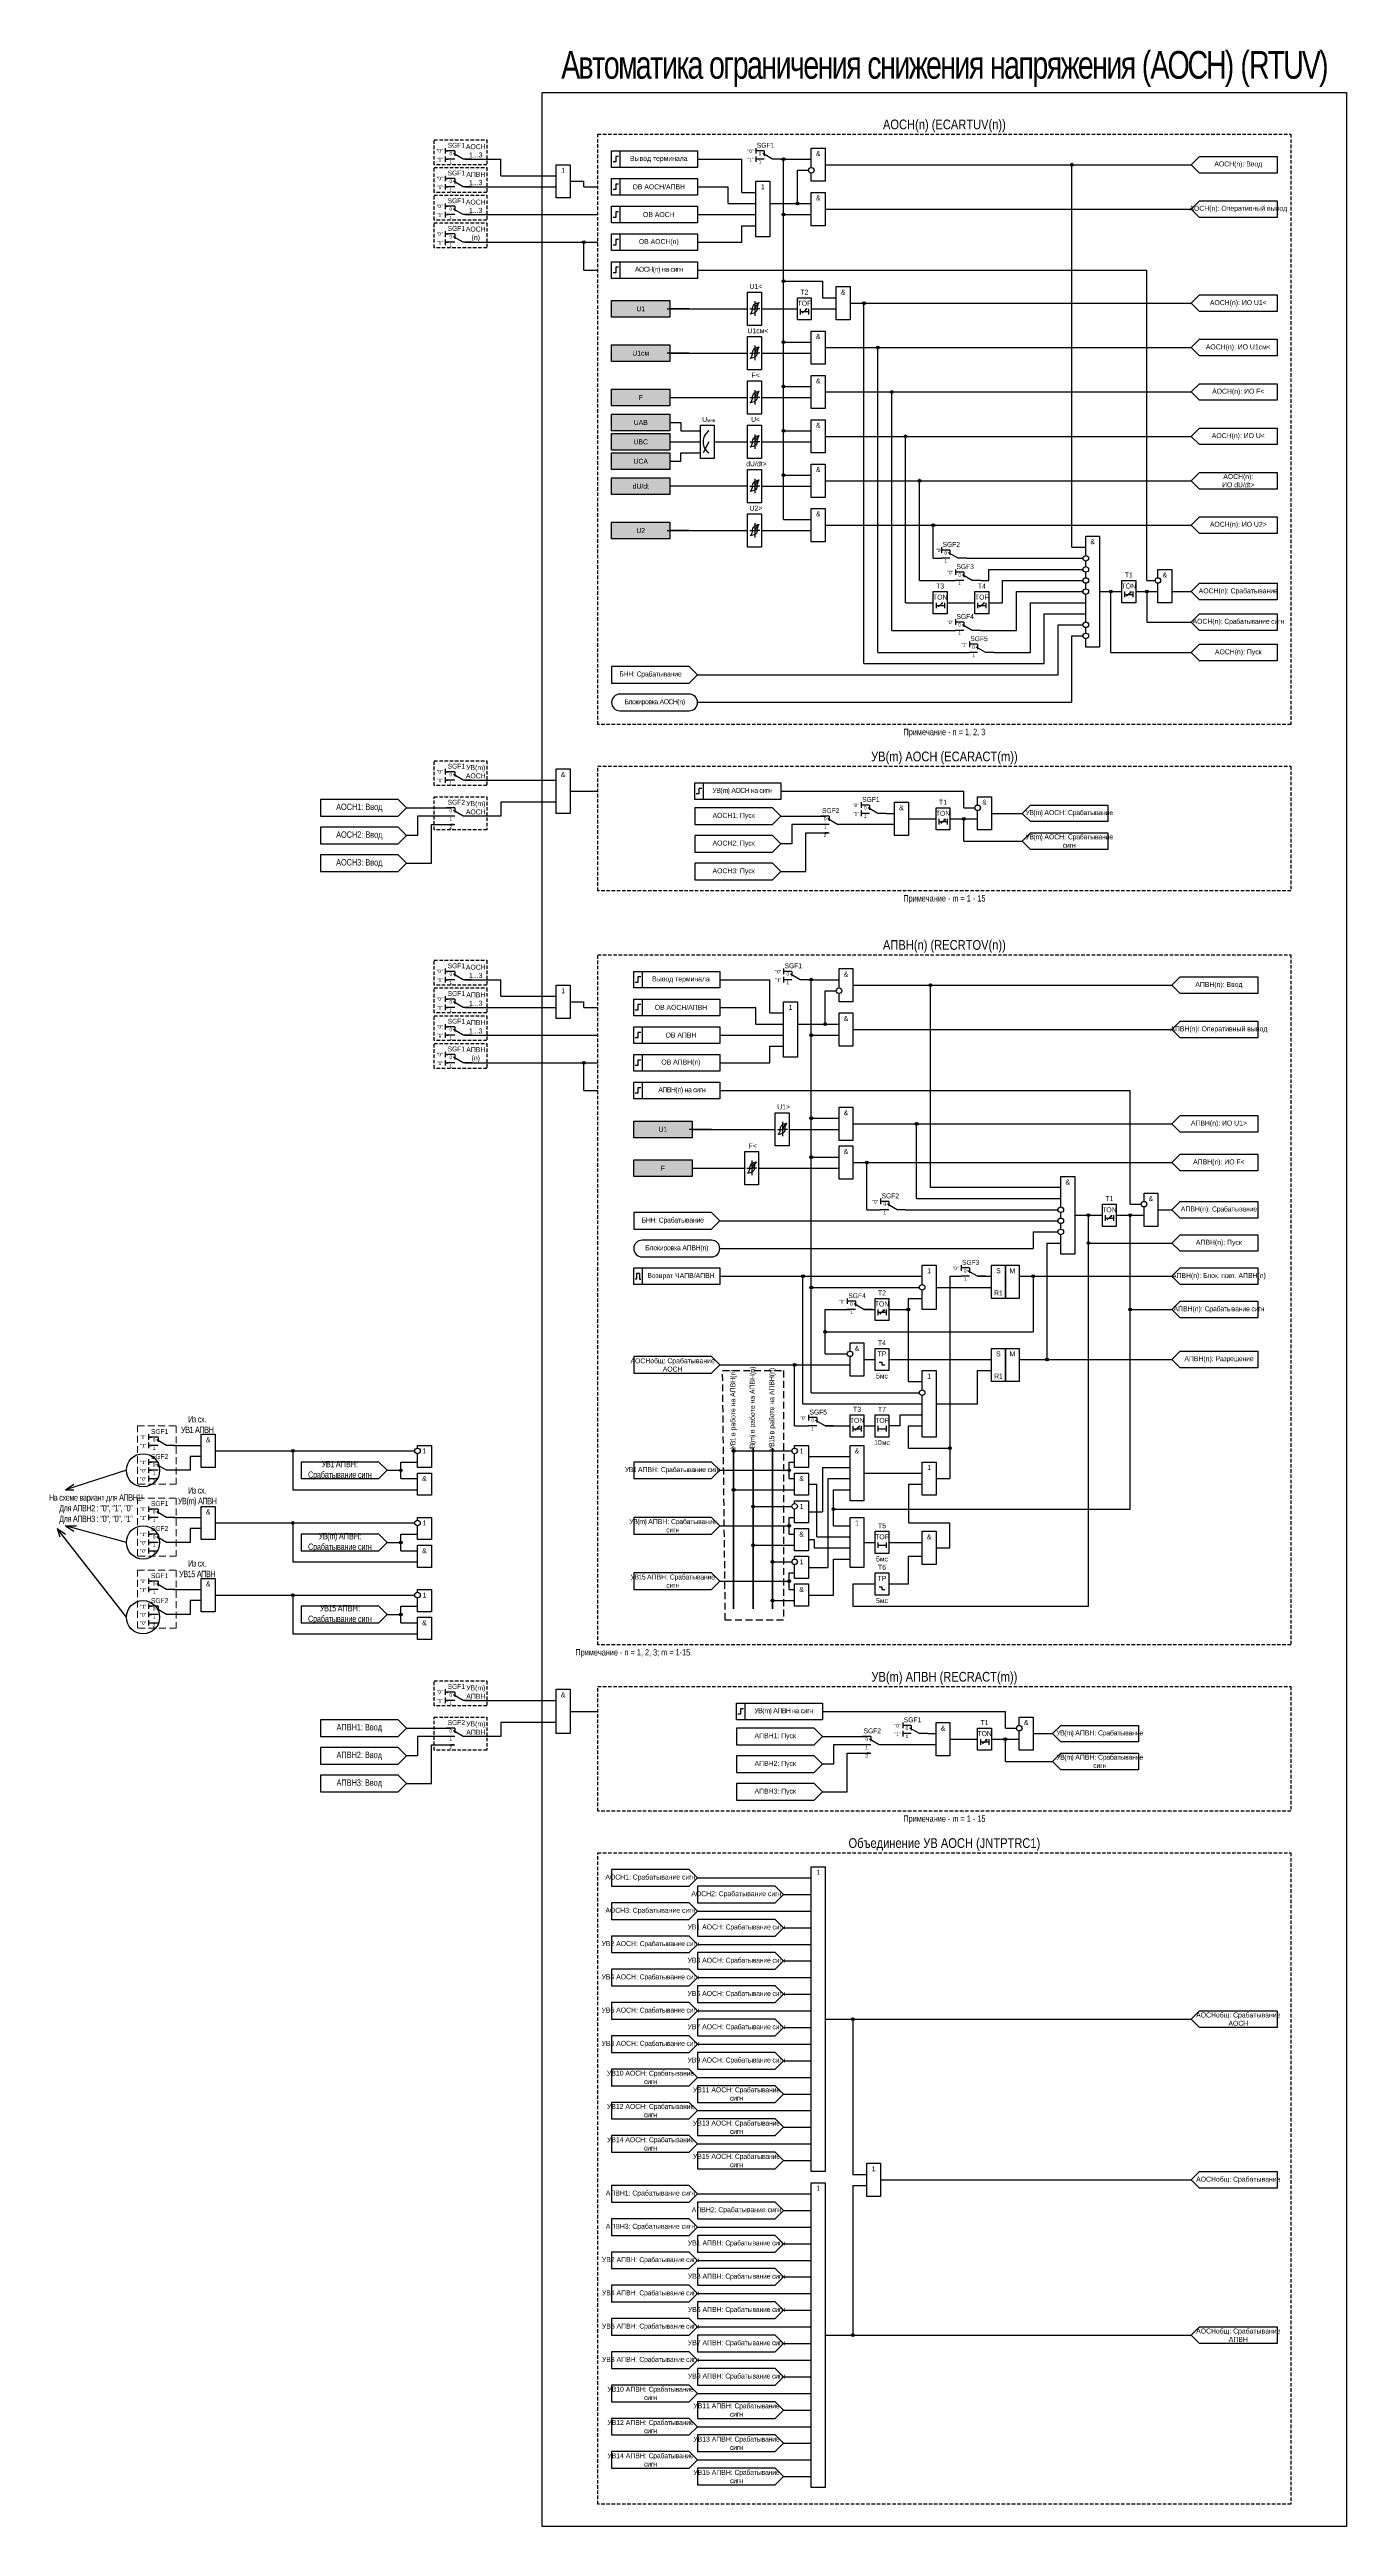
# Model space of a CAD drawing. Header units: millimetres. Extents: x -1017 to 1389, y -932 to 1669.
# Drawn here: x 736 to 1204, y 0 to 894 of the extents above; entities that cross this region are included whole.
import ezdxf
from ezdxf.enums import TextEntityAlignment as Align

# ---------------------------------------------------------------- set-up
doc = ezdxf.new("R2010")
doc.units = ezdxf.units.MM
doc.linetypes.add('штриховая2', pattern=[0.375, 0.25, -0.125])
doc.layers.add('Непечатный', color=6, linetype='Continuous', plot=False)
doc.layers.add('Основная', color=7, linetype='Continuous')
doc.layers.add('Штриховая', color=7, linetype='штриховая2', lineweight=20)
doc.styles.add('1.8_Gost_RD', font='ARIALN.TTF', dxfattribs={"height": 1.8})
doc.styles.add('2.5_Gost_RD', font='ARIALN.TTF', dxfattribs={"height": 2.5})
doc.styles.add('3.5_Gost_RD', font='ARIALN.TTF', dxfattribs={"height": 3.5})
doc.styles.add('Вывод', font='ARIALN.TTF', dxfattribs={"height": 2.5})
doc.styles.add('Компонент', font='ARIALN.TTF', dxfattribs={"height": 3.5})

# ---------------------------------------------------------------- blocks, each defined once
blk = doc.blocks.new('*U79')
at = {"layer": 'Основная', "color": 0}
blk.add_line((0, 0), (7, 4), dxfattribs=at)
at = {"layer": 'Основная', "ltscale": 0.35}
blk.add_line((6, 6), (6, 2.5), dxfattribs=at)
blk = doc.blocks.new('*U91')
at = {"layer": 'Основная', "color": 0}
for p, q in [((-3, 6), (-9, 6)), ((-3, 0), (-9, 0)), ((9, 0), (3, 0))]:
    blk.add_line(p, q, dxfattribs=at)
at = {"layer": 'Основная', "ltscale": 0.25, "xscale": -1}
blk.add_blockref('*U79', (3, 0), dxfattribs=at)
at = {"layer": 'Основная'}
for tag, height, style, p in [('В1', 2.5, 'Вывод', (-13, 6)), ('В2', 2.5, 'Вывод', (-6, 4)), ('ОУ', 3.5, 'Компонент', (-2, 10)), ('В3', 2.5, 'Вывод', (-6, -2))]:
    blk.add_attdef(tag, text='', height=height, dxfattribs=dict(at, style=style)).set_placement(p, align=Align.MIDDLE_CENTER)
blk = doc.blocks.new('Точка')
at = {"ltscale": 100}
h = blk.add_hatch(color=256, dxfattribs=at)
h.dxf.hatch_style = 1
edge = h.paths.add_edge_path()
edge.add_arc((0, 0), 0.5, 0, 360)
blk.add_circle((0, 0), 0.5, dxfattribs=at)
blk = doc.blocks.new('*U81')
at = {"layer": 'Основная', "color": 0}
for p, q in [((-3, 6), (-9, 6)), ((-3, 0), (-9, 0)), ((9, 0), (3, 0))]:
    blk.add_line(p, q, dxfattribs=at)
at = {"layer": 'Основная', "ltscale": 0.25, "xscale": -1}
blk.add_blockref('*U79', (3, 0), dxfattribs=at)
at = {"layer": 'Основная'}
for tag, height, style, p in [('В1', 2.5, 'Вывод', (-14, 6)), ('В2', 2.5, 'Вывод', (-6, 4)), ('ОУ', 3.5, 'Компонент', (-2, 10)), ('В3', 2.5, 'Вывод', (-6, -2))]:
    blk.add_attdef(tag, text='', height=height, dxfattribs=dict(at, style=style)).set_placement(p, align=Align.MIDDLE_CENTER)
blk = doc.blocks.new('*U92')
at = {"layer": 'Основная', "color": 0}
for p, q in [((-3, 6), (-9, 6)), ((-3, 0), (-9, 0)), ((9, 0), (3, 0))]:
    blk.add_line(p, q, dxfattribs=at)
at = {"layer": 'Основная', "ltscale": 0.25, "xscale": -1}
blk.add_blockref('*U79', (3, 0), dxfattribs=at)
at = {"layer": 'Основная'}
for tag, height, style, p in [('В1', 2.5, 'Вывод', (-13, 6)), ('В2', 2.5, 'Вывод', (-6, 4)), ('ОУ', 3.5, 'Компонент', (-2, 10)), ('В3', 2.5, 'Вывод', (-6, -2))]:
    blk.add_attdef(tag, text='', height=height, dxfattribs=dict(at, style=style)).set_placement(p, align=Align.MIDDLE_CENTER)

msp = doc.modelspace()

# ---------------------------------------------------------------- hatches: boundary and pattern name
at = {"ltscale": 100, "true_color": 0x6bffb3}
h = msp.add_hatch(color=111, dxfattribs=at)
h.dxf.hatch_style = 1
h.paths.add_polyline_path([(939, 803), (960, 803), (960, 797), (939, 797)])
h = msp.add_hatch(color=111, dxfattribs=at)
h.dxf.hatch_style = 1
h.paths.add_polyline_path([(939, 787), (960, 787), (960, 781), (939, 781)])
h = msp.add_hatch(color=111, dxfattribs=at)
h.dxf.hatch_style = 1
h.paths.add_polyline_path([(939, 771), (960, 771), (960, 765), (939, 765)])
h = msp.add_hatch(color=111, dxfattribs=at)
h.dxf.hatch_style = 1
h.paths.add_polyline_path([(939, 762), (960, 762), (960, 756), (939, 756)])
h = msp.add_hatch(color=111, dxfattribs=at)
h.dxf.hatch_style = 1
h.paths.add_polyline_path([(939, 755), (960, 755), (960, 749), (939, 749)])
h = msp.add_hatch(color=111, dxfattribs=at)
h.dxf.hatch_style = 1
h.paths.add_polyline_path([(939, 748), (960, 748), (960, 742), (939, 742)])
h = msp.add_hatch(color=111, dxfattribs=at)
h.dxf.hatch_style = 1
h.paths.add_polyline_path([(939, 739), (960, 739), (960, 733), (939, 733)])
h = msp.add_hatch(color=111, dxfattribs=at)
h.dxf.hatch_style = 1
h.paths.add_polyline_path([(939, 723), (960, 723), (960, 717), (939, 717)])
h = msp.add_hatch(color=111, dxfattribs=at)
h.dxf.hatch_style = 1
h.paths.add_polyline_path([(947, 507), (968, 507), (968, 501), (947, 501)])
h = msp.add_hatch(color=111, dxfattribs=at)
h.dxf.hatch_style = 1
h.paths.add_polyline_path([(947, 493), (968, 493), (968, 487), (947, 487)])

# ---------------------------------------------------------------- linework, layer by layer
at = {"color": 6, "ltscale": 100}
for p, q in [((879, 858), (879, 856)), ((879, 857), (880, 857)), ((879, 855), (879, 853)), ((879, 854), (880, 854)), ((899, 848), (899, 854)), ((879, 848), (879, 846)), ((879, 847), (880, 847)), ((879, 845), (879, 843)), ((879, 844), (880, 844)), ((879, 838), (879, 836)), ((879, 837), (880, 837)), ((879, 835), (879, 833)), ((879, 834), (880, 834)), ((879, 828), (879, 826)), ((879, 827), (880, 827)), ((879, 825), (879, 823)), ((879, 824), (880, 824)), ((879, 634), (879, 632)), ((879, 633), (880, 633)), ((879, 631), (879, 629)), ((879, 630), (880, 630)), ((879.5, 614), (882.5, 614)), ((879, 562), (879, 560)), ((879, 561), (880, 561)), ((879, 559), (879, 557)), ((879, 558), (880, 558)), ((899, 552), (899, 558)), ((879, 552), (879, 550)), ((879, 551), (880, 551)), ((879, 549), (879, 547)), ((879, 548), (880, 548)), ((879, 542), (879, 540)), ((879, 541), (880, 541)), ((879, 539), (879, 537)), ((879, 538), (880, 538)), ((879, 532), (879, 530)), ((879, 531), (880, 531)), ((879, 529), (879, 527)), ((879, 528), (880, 528)), ((772, 394), (772, 392)), ((772, 393), (773, 393)), ((772, 391), (772, 389)), ((772, 390), (773, 390)), ((781, 390), (791, 390)), ((824, 388), (824, 374)), ((772, 384), (773, 384)), ((772, 381), (773, 381)), ((772, 381), (773, 381)), ((772, 378), (773, 378)), ((772.5, 378), (775.5, 378)), ((858, 381), (863, 381)), ((863, 378), (863, 384)), ((772, 368), (772, 366)), ((772, 367), (773, 367)), ((772, 365), (772, 363)), ((772, 364), (773, 364)), ((772, 358), (773, 358)), ((781, 364), (791, 364)), ((824, 362), (824, 348)), ((863, 352), (863, 358)), ((772, 355), (773, 355)), ((772, 355), (773, 355)), ((772, 352), (773, 352)), ((772.5, 352), (775.5, 352)), ((858, 355), (863, 355)), ((772, 342), (772, 340)), ((772, 341), (773, 341)), ((772, 339), (772, 337)), ((772, 338), (773, 338)), ((772, 332), (773, 332)), ((781, 338), (791, 338)), ((824, 336), (824, 322)), ((863, 326), (863, 332)), ((772, 329), (773, 329)), ((772, 329), (773, 329)), ((772, 326), (773, 326)), ((772.5, 326), (775.5, 326)), ((858, 329), (863, 329)), ((879, 302), (879, 300)), ((879, 301), (880, 301)), ((879, 299), (879, 297)), ((879, 298), (880, 298)), ((879.5, 282), (882.5, 282))]:
    msp.add_line(p, q, dxfattribs=at)
at = {"ltscale": 100}
for p, q in [((1007.7, 798.46), (1009.37, 799.95)), ((1009.37, 799.95), (1008.85, 799.73)), ((1009.37, 799.95), (1009.11, 799.48)), ((1055, 710), (1058, 710)), ((1075, 702), (1075, 706)), ((1050, 702), (1063, 702)), ((1072, 702), (1075, 702)), ((1080, 694), (1080, 702)), ((1085, 684), (1085, 698)), ((1115, 698), (1123, 698)), ((1124.7, 696.46), (1126.37, 697.95)), ((1126.37, 697.95), (1125.85, 697.73)), ((1126.37, 697.95), (1126.11, 697.48)), ((1128, 698), (1136, 698)), ((1132, 698), (1132, 687)), ((1056.7, 692.46), (1058.37, 693.95)), ((1058.37, 693.95), (1057.85, 693.73)), ((1058.37, 693.95), (1058.11, 693.48)), ((1071.7, 692.46), (1073.37, 693.95)), ((1073.37, 693.95), (1072.85, 693.73)), ((1073.37, 693.95), (1073.11, 693.48)), ((1075, 694), (1080, 694)), ((1090, 676), (1090, 694)), ((1095, 672), (1095, 690)), ((1072, 684), (1085, 684)), ((1100, 668), (1100, 686)), ((1105, 658), (1105, 682)), ((1030, 672), (1095, 672)), ((1077, 676), (1090, 676)), ((1105, 658), (970, 658)), ((1066, 620), (1066, 626)), ((1038, 618), (1039, 618)), ((1014.5, 611), (1017.5, 611)), ((1041, 614), (1023, 614)), ((1057.7, 614.46), (1059.37, 615.95)), ((1059.37, 615.95), (1058.85, 615.73)), ((1059.37, 615.95), (1059.11, 615.48)), ((1066, 608), (1066, 616)), ((1117.7, 471.46), (1119.37, 472.95)), ((1119.37, 472.95), (1118.85, 472.73)), ((1119.37, 472.95), (1119.11, 472.48)), ((949, 452), (949, 450)), ((949, 450), (949.5, 450)), ((1008, 405), (1008, 451)), ((1091, 451), (1091, 431)), ((1016, 423), (1016, 439)), ((1035.7, 437.46), (1037.37, 438.95)), ((1037.37, 438.95), (1036.85, 438.73)), ((1037.37, 438.95), (1037.11, 438.48)), ((1046, 439), (1046, 443)), ((1046, 413), (1046, 439)), ((1005, 397), (1005, 419)), ((1036.5, 419), (1037.5, 419)), ((1071, 405), (1071, 417)), ((1011, 409), (1046, 409)), ((1026.7, 395.46), (1028.37, 396.95)), ((1028.37, 396.95), (1027.85, 396.73)), ((1028.37, 396.95), (1028.11, 396.48)), ((1030, 397), (1034, 397)), ((1043, 397), (1039, 397)), ((1043, 397), (1043, 401)), ((1046, 389), (1046, 397)), ((983, 388), (1004, 388)), ((1010, 386), (1012, 386)), ((1012, 386), (1012, 386)), ((978, 381), (1003, 381)), ((1003, 378), (1003, 384)), ((1010, 376), (1012, 376)), ((1013, 357), (1013, 376)), ((1015, 382), (1015, 366)), ((1017, 378), (1017, 346)), ((1046, 376), (1046, 362)), ((983, 374), (1005, 374)), ((990, 368), (1004, 368)), ((1019, 361), (1019, 374)), ((978, 361), (1003, 361)), ((1003, 358), (1003, 364)), ((1010, 366), (1012, 366)), ((1061, 353), (1061, 362)), ((990, 354), (1005, 354)), ((1010, 356), (1012, 356)), ((1012, 356), (1012, 353)), ((978, 341), (1003, 341)), ((997, 348), (1004, 348)), ((1003, 338), (1003, 344)), ((1026, 340), (1026, 332)), ((1026, 340), (1034, 340)), ((997, 334), (1005, 334)), ((1036.5, 338), (1037.5, 338)), ((1053, 286), (1054, 286)), ((1081, 288), (1081, 294)), ((1029.5, 279), (1032.5, 279)), ((1056, 282), (1038, 282)), ((1072.7, 282.46), (1074.37, 283.95)), ((1074.37, 283.95), (1073.85, 283.73)), ((1074.37, 283.95), (1074.11, 283.48)), ((1081, 276), (1081, 284)), ((1026, 183), (1026, 127)), ((1026, 127), (1031, 127)), ((1026, 123), (1026, 69)), ((1026, 123), (1031, 123))]:
    msp.add_line(p, q, dxfattribs=at)
at = {"lineweight": 60, "ltscale": 100}
for p, q in [((983, 389), (983, 331)), ((990, 389), (990, 331)), ((997, 389), (997, 331))]:
    msp.add_line(p, q, dxfattribs=at)
at = {"color": 4, "ltscale": 100}
for p, q in [((764, 381), (742, 374)), ((742, 374), (745, 376)), ((742, 374), (745, 374)), ((764, 328), (739, 360)), ((739, 360), (742, 358)), ((739, 360), (740, 357)), ((764, 355), (742, 361)), ((742, 361), (745, 359)), ((742, 361), (746, 361))]:
    msp.add_line(p, q, dxfattribs=at)
at = {"color": 3, "ltscale": 100}
msp.add_lwpolyline([(914, 878), (1204, 878), (1204, 0), (914, 0)], close=True, dxfattribs=at)
at = {"color": 6, "linetype": 'штриховая2', "ltscale": 5}
for points in [[(875, 861), (894, 861), (894, 852), (875, 852)], [(875, 851), (894, 851), (894, 842), (875, 842)], [(875, 841), (894, 841), (894, 832), (875, 832)], [(875, 831), (894, 831), (894, 822), (875, 822)], [(875, 637), (894, 637), (894, 628), (875, 628)], [(875, 624), (894, 624), (894, 612), (875, 612)], [(875, 565), (894, 565), (894, 556), (875, 556)], [(875, 555), (894, 555), (894, 546), (875, 546)], [(875, 545), (894, 545), (894, 536), (875, 536)], [(875, 535), (894, 535), (894, 526), (875, 526)], [(875, 305), (894, 305), (894, 296), (875, 296)], [(875, 292), (894, 292), (894, 280), (875, 280)]]:
    msp.add_lwpolyline(points, close=True, dxfattribs=at)
at = {"color": 6, "ltscale": 100}
for points in [[(886, 854), (899, 854)], [(889, 854), (899, 854)], [(886, 844), (904, 844), (904, 844), (904, 844)], [(886, 630), (909, 630), (909, 630), (909, 630)], [(909, 630), (919, 630)], [(909, 630), (909, 630), (909, 630), (919, 630)], [(924, 626), (929, 626)], [(924, 626), (924, 626), (924, 626), (929, 626)], [(881, 617), (869, 617), (869, 610), (865, 610)], [(919, 622), (899, 622), (899, 617), (888, 617)], [(865, 600), (874, 600), (874, 614), (882, 614), (882, 614), (881, 614)], [(886, 558), (899, 558)], [(889, 558), (899, 558)], [(886, 548), (904, 548), (904, 548), (904, 548)], [(894, 548), (919, 548)], [(894, 548), (894, 548), (894, 548), (919, 548)], [(899, 552), (919, 552)], [(899, 552), (899, 552), (899, 552), (919, 552)], [(791, 386), (787, 386), (787, 381), (781, 381)], [(791, 360), (787, 360), (787, 355), (781, 355)], [(791, 334), (787, 334), (787, 329), (781, 329)], [(886, 298), (909, 298), (909, 298), (909, 298)], [(909, 298), (919, 298)], [(909, 298), (909, 298), (909, 298), (919, 298)], [(919, 290), (899, 290), (899, 285), (888, 285)], [(924, 294), (929, 294)], [(924, 294), (924, 294), (924, 294), (929, 294)], [(881, 285), (869, 285), (869, 278), (865, 278)], [(865, 268), (874, 268), (874, 282), (882, 282), (882, 282), (881, 282)]]:
    msp.add_lwpolyline(points, dxfattribs=at)
at = {"ltscale": 100}
for points in [[(1001, 810), (1015, 810), (1015, 804), (1020, 804)], [(1007, 800), (1007, 798)], [(1007, 799), (1010, 799)], [(1010, 800), (1010, 798)], [(960, 759), (964, 759), (964, 756), (971, 756)], [(960, 752), (971, 752)], [(960, 745), (964, 745), (964, 748), (971, 748)], [(1124, 698), (1124, 696)], [(1124, 697), (1127, 697)], [(1127, 698), (1127, 696)], [(1056, 694), (1056, 692)], [(1056, 693), (1059, 693)], [(1059, 694), (1059, 692)], [(1071, 694), (1071, 692)], [(1071, 693), (1074, 693)], [(1074, 694), (1074, 692)], [(1016, 614), (1004, 614), (1004, 607), (1000, 607)], [(1000, 597), (1009, 597), (1009, 611), (1017, 611), (1017, 611), (1016, 611)], [(1057, 616), (1057, 614)], [(1057, 615), (1060, 615)], [(1060, 616), (1060, 614)], [(1117, 473), (1117, 471)], [(1117, 472), (1120, 472)], [(1120, 473), (1120, 471)], [(1035, 439), (1035, 437)], [(1035, 438), (1038, 438)], [(1038, 439), (1038, 437)], [(1035.5, 420), (1036.5, 420)], [(1036.5, 420), (1036.5, 419)], [(1026, 397), (1026, 395)], [(1026, 396), (1029, 396)], [(1029, 397), (1029, 395)], [(1035, 397), (1035, 395)], [(1035, 396), (1038, 396)], [(1038, 397), (1038, 395)], [(1010, 336), (1019, 336), (1019, 349), (1025, 349)], [(1035, 355), (1035, 353)], [(1035, 354), (1038, 354)], [(1038, 355), (1038, 353)], [(1039, 340), (1046, 340), (1046, 350), (1051, 350)], [(1035.5, 339), (1036.5, 339)], [(1036.5, 339), (1036.5, 338)], [(1031, 282), (1019, 282), (1019, 275), (1015, 275)], [(1015, 265), (1024, 265), (1024, 279), (1032, 279), (1032, 279), (1031, 279)], [(1072, 284), (1072, 282)], [(1072, 283), (1075, 283)], [(1075, 284), (1075, 282)]]:
    msp.add_lwpolyline(points, dxfattribs=at)
for points in [[(939, 803), (960, 803), (960, 797), (939, 797)], [(1006, 804), (1011, 804), (1011, 796), (1006, 796)], [(939, 787), (960, 787), (960, 781), (939, 781)], [(939, 771), (960, 771), (960, 765), (939, 765)], [(939, 762), (960, 762), (960, 756), (939, 756)], [(939, 755), (960, 755), (960, 749), (939, 749)], [(939, 748), (960, 748), (960, 742), (939, 742)], [(939, 739), (960, 739), (960, 733), (939, 733)], [(939, 723), (960, 723), (960, 717), (939, 717)], [(1055, 698), (1060, 698), (1060, 690), (1055, 690)], [(1070, 698), (1075, 698), (1075, 690), (1070, 690)], [(1123, 702), (1128, 702), (1128, 694), (1123, 694)], [(1056, 620), (1061, 620), (1061, 612), (1056, 612)], [(947, 507), (968, 507), (968, 501), (947, 501)], [(947, 493), (968, 493), (968, 487), (947, 487)], [(1116, 477), (1121, 477), (1121, 469), (1116, 469)], [(1076, 455), (1081, 455), (1081, 443), (1076, 443)], [(1081, 455), (1086, 455), (1086, 443), (1081, 443)], [(1034, 443), (1039, 443), (1039, 435), (1034, 435)], [(1034, 425), (1039, 425), (1039, 417), (1034, 417)], [(1076, 425), (1081, 425), (1081, 413), (1076, 413)], [(1081, 425), (1086, 425), (1086, 413), (1081, 413)], [(1025, 401), (1030, 401), (1030, 393), (1025, 393)], [(1034, 401), (1039, 401), (1039, 393), (1034, 393)], [(1034, 359), (1039, 359), (1039, 351), (1034, 351)], [(1034, 344), (1039, 344), (1039, 336), (1034, 336)], [(1071, 288), (1076, 288), (1076, 280), (1071, 280)]]:
    msp.add_lwpolyline(points, close=True, dxfattribs=at)
at = {"color": 6, "ltscale": 100}
for points in [[(919, 634), (924, 634), (924, 618), (919, 618)], [(919, 556), (924, 556), (924, 544), (919, 544)], [(919, 302), (924, 302), (924, 286), (919, 286)]]:
    msp.add_lwpolyline(points, close=True, dxfattribs=at)
at = {"linetype": 'штриховая2', "ltscale": 10}
msp.add_lwpolyline([(979, 417), (1001, 417), (1001, 327), (980, 327)], close=True, dxfattribs=at)
at = {"color": 4, "ltscale": 100}
for centre in [(770, 381), (770, 355), (770, 328)]:
    msp.add_circle(centre, 6, dxfattribs=at)
at = {"layer": 'Непечатный', "ltscale": 100}
for p, q in [((929, 844), (929, 846)), ((929, 814), (929, 824)), ((929, 548), (929, 550)), ((929, 518), (929, 528))]:
    msp.add_line(p, q, dxfattribs=at)
msp.add_lwpolyline([(919, 852), (924, 852), (924, 840), (919, 840)], close=True, dxfattribs=at)
for points in [[(894, 844), (919, 844)], [(894, 844), (894, 844), (894, 844), (919, 844)], [(899, 848), (919, 848)], [(899, 848), (899, 848), (899, 848), (919, 848)], [(924, 846), (929, 846)], [(924, 846), (924, 846), (924, 846), (929, 846)], [(929, 844), (934, 844)], [(886, 834), (934, 834)], [(886, 824), (934, 824)], [(929, 814), (934, 814)], [(929, 626), (934, 626)], [(924, 550), (929, 550)], [(924, 550), (924, 550), (924, 550), (929, 550)], [(929, 548), (934, 548)], [(886, 538), (934, 538)], [(886, 528), (934, 528)], [(929, 518), (934, 518)], [(929, 294), (934, 294)]]:
    msp.add_lwpolyline(points, dxfattribs=at)
at = {"layer": 'Основная', "ltscale": 100}
for p, q in [((991, 858), (991, 856)), ((986, 842), (986, 854)), ((991, 855), (991, 853)), ((1001, 724), (1001, 854)), ((1105, 714), (1105, 852)), ((981, 838), (981, 844)), ((986, 824), (986, 830)), ((1132, 702), (1132, 814)), ((988, 804.5), (988, 806)), ((988, 806), (993, 806)), ((988, 797), (988, 805)), ((993, 806), (993, 800)), ((959, 800), (988, 800)), ((967, 800), (960, 800)), ((988, 794), (988, 797)), ((988.79, 800), (990.6, 800)), ((992.42, 800), (990.6, 800)), ((993, 800), (1006, 800)), ((993, 800), (993, 794)), ((1025, 802), (1025, 802)), ((1030, 672), (1030, 802)), ((993, 794), (988, 794)), ((988, 788.5), (988, 790)), ((988, 790), (993, 790)), ((988, 781), (988, 789)), ((993, 790), (993, 784)), ((967, 784), (959, 784)), ((988, 778), (988, 781)), ((993, 778), (988, 778)), ((993, 784), (1011, 784)), ((993, 784), (993, 778)), ((1016, 786), (1026, 786)), ((1035, 676), (1035, 786)), ((988, 772.5), (988, 774)), ((988, 774), (993, 774)), ((988, 765), (988, 773)), ((993, 774), (993, 768)), ((1040, 684), (1040, 770)), ((988, 762), (988, 765)), ((993, 762), (988, 762)), ((993, 768), (1011, 768)), ((993, 768), (993, 762)), ((971, 756.5), (971, 758)), ((971, 758), (976, 758)), ((971, 749), (971, 757)), ((976, 758), (976, 752)), ((976, 752), (976, 746)), ((988, 756.5), (988, 758)), ((988, 758), (993, 758)), ((988, 749), (988, 757)), ((993, 758), (993, 752)), ((993, 752), (1011, 752)), ((993, 752), (993, 746)), ((1045, 694), (1045, 754)), ((971, 746), (971, 749)), ((976, 746), (971, 746)), ((988, 746), (988, 749)), ((993, 746), (988, 746)), ((988, 740.5), (988, 742)), ((988, 742), (993, 742)), ((993, 742), (993, 736)), ((988, 736), (960, 736)), ((988, 733), (988, 741)), ((988, 730), (988, 733)), ((993, 736), (1011, 736)), ((993, 736), (993, 730)), ((1050, 702), (1050, 738)), ((993, 730), (988, 730)), ((988, 724.5), (988, 726)), ((988, 726), (993, 726)), ((988, 717), (988, 725)), ((993, 726), (993, 720)), ((967, 720), (960, 720)), ((988, 714), (988, 717)), ((993, 720), (1011, 720)), ((993, 720), (993, 714)), ((1016, 722), (1026, 722)), ((1055, 710), (1055, 722)), ((993, 714), (988, 714)), ((1058, 714), (1058, 712)), ((1063, 706), (1063, 704)), ((1119, 676), (1119, 698)), ((1063, 688), (1063, 686)), ((1068, 680), (1068, 678)), ((970, 668), (1100, 668)), ((1029, 622), (1029, 620)), ((1029, 619), (1029, 617)), ((996, 546), (996, 558)), ((1001, 562), (1001, 560)), ((1001, 559), (1001, 557)), ((1011, 409), (1011, 558)), ((1054, 483), (1054, 556)), ((991, 542), (991, 548)), ((996, 528), (996, 534)), ((998, 508.5), (998, 510)), ((998, 510), (1003, 510)), ((1003, 510), (1003, 504)), ((1126, 477), (1126, 518)), ((975, 504), (967, 504)), ((998, 501), (998, 509)), ((998, 498), (998, 501)), ((1003, 504), (1021, 504)), ((1003, 504), (1003, 498)), ((1049, 479), (1049, 506)), ((987, 494.5), (987, 496)), ((987, 496), (992, 496)), ((987, 487), (987, 495)), ((992, 496), (992, 490)), ((1003, 498), (998, 498)), ((1026, 492), (1036, 492)), ((1031, 475), (1031, 492)), ((987, 484), (987, 487)), ((992, 484), (987, 484)), ((992, 490), (1021, 490)), ((992, 490), (992, 484)), ((1101, 483), (1054, 483)), ((1036, 479), (1036, 477)), ((1049, 479), (1101, 479)), ((978, 471), (1100, 471)), ((1091, 467), (1091, 461)), ((1111, 332), (1111, 473)), ((1126, 367), (1126, 473)), ((978, 461), (1091, 461)), ((1096, 463), (1096, 421)), ((1011, 447), (1050, 447)), ((1056, 447), (1076, 447)), ((1061, 451), (1061, 378)), ((1065, 455), (1065, 453)), ((1086, 451), (1141, 451)), ((1016, 439), (1025, 439)), ((1024, 443), (1024, 441)), ((1016, 431), (1091, 431)), ((1039, 421), (1076, 421)), ((1086, 421), (1141, 421)), ((978, 419), (1025, 419)), ((1071, 417), (1076, 417)), ((1056, 405), (1071, 405)), ((1005, 397), (1010, 397)), ((1010, 401), (1010, 399)), ((772, 385), (772, 383)), ((1012, 386), (1013, 386)), ((1013, 386), (1016, 386)), ((1016, 386), (1019, 386)), ((1019, 386), (1025, 386)), ((1046, 389), (1061, 389)), ((772, 382), (772, 380)), ((772, 379), (772, 377)), ((1003, 384), (1005, 384)), ((1003, 378), (1005, 378)), ((1012, 376), (1013, 376)), ((1015, 382), (1016, 382)), ((1016, 382), (1019, 382)), ((1017, 378), (1019, 378)), ((1019, 382), (1025, 382)), ((1019, 378), (1025, 378)), ((1030, 380), (1051, 380)), ((1046, 376), (1051, 376)), ((1056, 378), (1061, 378)), ((1019, 374), (1025, 374)), ((1019, 367), (1126, 367)), ((772, 359), (772, 357)), ((1003, 364), (1005, 364)), ((1003, 358), (1005, 358)), ((1012, 366), (1015, 366)), ((1019, 361), (1025, 361)), ((1046, 362), (1061, 362)), ((772, 356), (772, 354)), ((772, 353), (772, 351)), ((1012, 356), (1012, 356)), ((1012, 353), (1025, 353)), ((1013, 357), (1025, 357)), ((1030, 355), (1034, 355)), ((1039, 355), (1051, 355)), ((1056, 353), (1061, 353)), ((1003, 344), (1005, 344)), ((1010, 346), (1017, 346)), ((772, 333), (772, 331)), ((1003, 338), (1005, 338)), ((1026, 332), (1111, 332)), ((772, 330), (772, 328)), ((772, 327), (772, 325)), ((1044, 290), (1044, 288)), ((1044, 287), (1044, 285))]:
    msp.add_line(p, q, dxfattribs=at)
at = {"layer": 'Основная'}
for p, q in [((990.6, 802.72), (990.6, 797.52)), ((990.6, 786.72), (990.6, 781.52)), ((990.6, 770.72), (990.6, 765.52)), ((990.6, 754.72), (990.6, 749.52)), ((990.6, 738.72), (990.6, 733.52)), ((990.6, 722.72), (990.6, 717.52)), ((1000.6, 506.72), (1000.6, 501.52)), ((989.6, 492.72), (989.6, 487.52))]:
    msp.add_line(p, q, dxfattribs=at)
at = {"layer": 'Основная', "color": 7, "ltscale": 100}
for p, q in [((960, 784), (988, 784)), ((988.79, 784), (990.6, 784)), ((992.42, 784), (990.6, 784)), ((960, 768), (988, 768)), ((988.79, 768), (990.6, 768)), ((992.42, 768), (990.6, 768)), ((974, 752), (972, 748)), ((976, 752), (988, 752)), ((988.79, 752), (990.6, 752)), ((992.42, 752), (990.6, 752)), ((988.79, 736), (990.6, 736)), ((992.42, 736), (990.6, 736)), ((959, 720), (988, 720)), ((988.79, 720), (990.6, 720)), ((992.42, 720), (990.6, 720)), ((968, 504), (998, 504)), ((998.79, 504), (1000.6, 504)), ((1002.42, 504), (1000.6, 504)), ((968, 490), (987, 490)), ((987.79, 490), (989.6, 490)), ((991.42, 490), (989.6, 490))]:
    msp.add_line(p, q, dxfattribs=at)
at = {"layer": 'Основная', "color": 6, "ltscale": 100}
for p, q in [((863, 384), (869, 384)), ((863, 378), (869, 378)), ((824, 374), (869, 374)), ((863, 358), (869, 358)), ((863, 352), (869, 352)), ((824, 348), (869, 348)), ((863, 332), (869, 332)), ((824, 322), (869, 322)), ((863, 326), (869, 326))]:
    msp.add_line(p, q, dxfattribs=at)
at = {"layer": 'Основная', "linetype": 'штриховая2', "ltscale": 5}
for points in [[(934, 863), (1184, 863), (1184, 650), (934, 650)], [(934, 635), (1184, 635), (1184, 590), (934, 590)], [(934, 567), (1184, 567), (1184, 318), (934, 318)], [(934, 303), (1184, 303), (1184, 258), (934, 258)], [(934, 243), (1184, 243), (1184, 8), (934, 8)]]:
    msp.add_lwpolyline(points, close=True, dxfattribs=at)
at = {"layer": 'Основная', "ltscale": 100}
for points in [[(1011, 851), (1011, 858), (1016, 858), (1016, 846), (1011, 846), (1011, 849)], [(970, 854), (986, 854)], [(996, 838), (1006, 838), (1006, 850), (1010, 850)], [(1000, 854), (1011, 854)], [(1016, 852), (1148, 852)], [(970, 844), (981, 844)], [(986, 842), (991, 842)], [(970, 834), (991, 834)], [(981, 838), (991, 838)], [(996, 838), (1011, 838)], [(996, 838), (1001, 838)], [(996, 838), (1001, 838), (1001, 838), (1001, 838)], [(1001, 834), (1011, 834)], [(1016, 836), (1016, 836), (1016, 836), (1148, 836)], [(970, 824), (986, 824)], [(986, 830), (991, 830)], [(970, 814), (1132, 814)], [(1011, 800), (1020, 800)], [(1025, 802), (1148, 802)], [(1001, 788), (1011, 788)], [(1021, 786), (1148, 786)], [(1001, 772), (1011, 772)], [(1016, 770), (1148, 770)], [(1001, 756), (1011, 756)], [(1016, 754), (1148, 754)], [(1001, 740), (1011, 740)], [(1016, 738), (1148, 738)], [(1001, 724), (1011, 724)], [(1021, 722), (1148, 722)], [(1110, 711), (1110, 718), (1115, 718), (1115, 678), (1110, 678), (1110, 681)], [(1067, 710), (1109, 710)], [(1075, 706), (1109, 706)], [(1105, 714), (1110, 714)], [(1110, 707), (1110, 709)], [(1136, 703), (1136, 706), (1141, 706), (1141, 694), (1136, 694), (1136, 701)], [(1080, 702), (1109, 702)], [(1085, 698), (1109, 698)], [(1110, 703), (1110, 705)], [(1110, 699), (1110, 701)], [(1110, 687), (1110, 697)], [(1132, 702), (1135, 702)], [(1141, 698), (1148, 698)], [(1045, 694), (1055, 694)], [(1045, 694), (1055, 694), (1055, 694), (1055, 694)], [(1060, 694), (1070, 694)], [(1090, 694), (1110, 694)], [(1095, 690), (1110, 690)], [(1040, 684), (1063, 684)], [(1040, 684), (1063, 684), (1063, 684), (1063, 684)], [(1100, 686), (1109, 686)], [(1105, 682), (1109, 682)], [(1110, 683), (1110, 685)], [(1110, 678), (1110, 681)], [(1132, 687), (1148, 687)], [(1035, 676), (1068, 676)], [(1035, 676), (1068, 676), (1068, 676), (1068, 676)], [(1119, 676), (1148, 676)], [(1000, 626), (1066, 626)], [(1000, 617), (1016, 617)], [(1039, 618), (1041, 618)], [(1041, 613), (1041, 622), (1046, 622), (1046, 610), (1041, 610), (1041, 613)], [(1066, 620), (1070, 620)], [(1071, 621), (1071, 624), (1076, 624), (1076, 612), (1071, 612), (1071, 619)], [(1076, 618), (1087, 618)], [(1046, 616), (1056, 616)], [(1061, 616), (1071, 616)], [(1066, 608), (1087, 608)], [(978, 558), (996, 558)], [(1006, 542), (1016, 542), (1016, 554), (1020, 554)], [(1010, 558), (1021, 558)], [(1021, 555), (1021, 562), (1026, 562), (1026, 550), (1021, 550), (1021, 553)], [(1026, 556), (1141, 556)], [(978, 548), (991, 548)], [(996, 546), (1001, 546)], [(978, 538), (1001, 538)], [(991, 542), (1001, 542)], [(1006, 542), (1021, 542)], [(1006, 542), (1011, 542)], [(1006, 542), (1011, 542), (1011, 542), (1011, 542)], [(1011, 538), (1021, 538)], [(1026, 540), (1026, 540), (1026, 540), (1141, 540)], [(978, 528), (996, 528)], [(996, 534), (1001, 534)], [(978, 518), (1126, 518)], [(1011, 508), (1021, 508)], [(1026, 506), (1141, 506)], [(1011, 494), (1021, 494)], [(1031, 492), (1141, 492)], [(1101, 476), (1101, 487), (1106, 487), (1106, 459), (1101, 459), (1101, 466)], [(1031, 475), (1036, 475)], [(1045, 475), (1100, 475)], [(1101, 472), (1101, 474)], [(1126, 477), (1130, 477)], [(1131, 478), (1131, 481), (1136, 481), (1136, 469), (1131, 469), (1131, 476)], [(1136, 475), (1141, 475)], [(1091, 467), (1100, 467)], [(1101, 468), (1101, 470)], [(1106, 473), (1116, 473)], [(1106, 473), (1116, 473), (1116, 473), (1116, 473)], [(1121, 473), (1131, 473)], [(1096, 463), (1101, 463)], [(1111, 463), (1141, 463)], [(978, 451), (1051, 451)], [(1051, 448), (1051, 455), (1056, 455), (1056, 439), (1051, 439), (1051, 446)], [(1061, 451), (1065, 451)], [(1071, 451), (1076, 451)], [(1016, 439), (1024, 439)], [(1030, 439), (1034, 439)], [(1039, 439), (1046, 439)], [(1046, 443), (1051, 443)], [(1126, 439), (1141, 439)], [(1016, 423), (1024, 423)], [(1025, 424), (1025, 427), (1030, 427), (1030, 415), (1025, 415), (1025, 416)], [(1025, 416), (1025, 422)], [(1030, 421), (1034, 421)], [(1046, 413), (1051, 413)], [(1051, 410), (1051, 417)], [(1051, 414), (1051, 417), (1056, 417), (1056, 393), (1051, 393), (1051, 401)], [(1008, 405), (1051, 405)], [(1046, 409), (1050, 409)], [(1051, 401), (1051, 408)], [(1016, 397), (1025, 397)], [(1043, 401), (1046, 401)], [(1046, 401), (1051, 401)], [(1046, 397), (1051, 397)], [(1005, 389), (1005, 390), (1010, 390), (1010, 382), (1005, 382), (1005, 387)], [(858, 381), (855, 384), (827, 384), (827, 378), (855, 378), (858, 381)], [(1005, 379), (1005, 380), (1010, 380), (1010, 372), (1005, 372), (1005, 379)], [(1005, 369), (1005, 370), (1010, 370), (1010, 362), (1005, 362), (1005, 367)], [(858, 355), (855, 358), (827, 358), (827, 352), (855, 352), (858, 355)], [(1005, 359), (1005, 360), (1010, 360), (1010, 352), (1005, 352), (1005, 359)], [(1005, 349), (1005, 350), (1010, 350), (1010, 342), (1005, 342), (1005, 347)], [(1005, 339), (1005, 340), (1010, 340), (1010, 332), (1005, 332), (1005, 339)], [(858, 329), (855, 332), (827, 332), (827, 326), (855, 326), (858, 329)], [(1015, 294), (1081, 294)], [(1054, 286), (1056, 286)], [(1056, 281), (1056, 290), (1061, 290), (1061, 278), (1056, 278), (1056, 281)], [(1081, 288), (1085, 288)], [(1086, 289), (1086, 292), (1091, 292), (1091, 280), (1086, 280), (1086, 287)], [(1091, 286), (1098, 286)], [(1015, 285), (1031, 285)], [(1061, 284), (1071, 284)], [(1076, 284), (1086, 284)], [(1081, 276), (1098, 276)], [(1011, 229), (1011, 238), (1016, 238), (1016, 128), (1011, 128), (1011, 229)], [(1001, 228), (1011, 228)], [(1001, 216), (1011, 216)], [(1001, 204), (1011, 204)], [(1001, 192), (1011, 192)], [(1001, 180), (1011, 180)], [(1016, 183), (1148, 183)], [(1001, 168), (1011, 168)], [(1001, 156), (1011, 156)], [(1001, 144), (1011, 144)], [(1001, 132), (1011, 132)], [(1031, 122), (1031, 131), (1036, 131), (1036, 119), (1031, 119), (1031, 122)], [(1011, 115), (1011, 124), (1016, 124), (1016, 14), (1011, 14), (1011, 115)], [(1036, 125), (1148, 125)], [(1001, 114), (1011, 114)], [(1001, 102), (1011, 102)], [(1001, 90), (1011, 90)], [(1001, 78), (1011, 78)], [(1001, 66), (1011, 66)], [(1016, 69), (1148, 69)], [(1001, 54), (1011, 54)], [(1001, 42), (1011, 42)], [(1001, 30), (1011, 30)], [(1001, 18), (1011, 18)]]:
    msp.add_lwpolyline(points, dxfattribs=at)
for points in [[(939, 857), (942, 857), (942, 851), (939, 851)], [(939, 857), (970, 857), (970, 851), (939, 851)], [(939, 847), (942, 847), (942, 841), (939, 841)], [(991, 846), (996, 846), (996, 826), (991, 826)], [(1011, 842), (1016, 842), (1016, 830), (1011, 830)], [(939, 837), (942, 837), (942, 831), (939, 831)], [(939, 827), (942, 827), (942, 821), (939, 821)], [(939, 817), (942, 817), (942, 811), (939, 811)], [(1020, 808), (1025, 808), (1025, 796), (1020, 796)], [(1011, 792), (1016, 792), (1016, 780), (1011, 780)], [(1011, 776), (1016, 776), (1016, 764), (1011, 764)], [(1011, 760), (1016, 760), (1016, 748), (1011, 748)], [(1011, 744), (1016, 744), (1016, 732), (1011, 732)], [(1011, 728), (1016, 728), (1016, 716), (1011, 716)], [(969, 629), (972, 629), (972, 623), (969, 623)], [(947, 561), (950, 561), (950, 555), (947, 555)], [(947, 551), (950, 551), (950, 545), (947, 545)], [(1001, 550), (1006, 550), (1006, 530), (1001, 530)], [(1021, 546), (1026, 546), (1026, 534), (1021, 534)], [(947, 541), (950, 541), (950, 535), (947, 535)], [(947, 531), (950, 531), (950, 525), (947, 525)], [(947, 521), (950, 521), (950, 515), (947, 515)], [(1021, 512), (1026, 512), (1026, 500), (1021, 500)], [(1021, 498), (1026, 498), (1026, 486), (1021, 486)], [(947, 454), (950, 454), (950, 448), (947, 448)], [(1025, 390), (1030, 390), (1030, 370), (1025, 370)], [(1051, 384), (1056, 384), (1056, 372), (1051, 372)], [(1025, 364), (1030, 364), (1030, 346), (1025, 346)], [(1051, 359), (1056, 359), (1056, 347), (1051, 347)], [(984, 297), (987, 297), (987, 291), (984, 291)]]:
    msp.add_lwpolyline(points, close=True, dxfattribs=at)
at = {"layer": 'Основная', "lineweight": 30, "ltscale": 100}
for points in [[(941.5, 855), (940.5, 855), (940.5, 853), (939.5, 853)], [(941.5, 845), (940.5, 845), (940.5, 843), (939.5, 843)], [(941.5, 835), (940.5, 835), (940.5, 833), (939.5, 833)], [(941.5, 825), (940.5, 825), (940.5, 823), (939.5, 823)], [(941.5, 815), (940.5, 815), (940.5, 813), (939.5, 813)], [(971.5, 627), (970.5, 627), (970.5, 625), (969.5, 625)], [(949.5, 559), (948.5, 559), (948.5, 557), (947.5, 557)], [(949.5, 549), (948.5, 549), (948.5, 547), (947.5, 547)], [(949.5, 539), (948.5, 539), (948.5, 537), (947.5, 537)], [(949.5, 529), (948.5, 529), (948.5, 527), (947.5, 527)], [(949.5, 519), (948.5, 519), (948.5, 517), (947.5, 517)], [(949, 452), (948, 452), (948, 450), (947.5, 450)], [(986.5, 295), (985.5, 295), (985.5, 293), (984.5, 293)]]:
    msp.add_lwpolyline(points, dxfattribs=at)
at = {"layer": 'Основная', "color": 0, "ltscale": 100}
for points in [[(1179, 855), (1179, 849), (1151, 849), (1148, 852), (1151, 855)], [(939, 847), (970, 847), (970, 841), (939, 841)], [(939, 837), (970, 837), (970, 831), (939, 831)], [(1179, 839), (1179, 833), (1151, 833), (1148, 836), (1151, 839)], [(939, 827), (970, 827), (970, 821), (939, 821)], [(939, 817), (970, 817), (970, 811), (939, 811)], [(1179, 805), (1179, 799), (1151, 799), (1148, 802), (1151, 805)], [(1179, 789), (1179, 783), (1151, 783), (1148, 786), (1151, 789)], [(1179, 773), (1179, 767), (1151, 767), (1148, 770), (1151, 773)], [(1179, 757), (1179, 751), (1151, 751), (1148, 754), (1151, 757)], [(1179, 741), (1179, 735), (1151, 735), (1148, 738), (1151, 741)], [(1179, 725), (1179, 719), (1151, 719), (1148, 722), (1151, 725)], [(1179, 701), (1179, 695), (1151, 695), (1148, 698), (1151, 701)], [(1179, 690), (1179, 684), (1151, 684), (1148, 687), (1151, 690)], [(1179, 679), (1179, 673), (1151, 673), (1148, 676), (1151, 679)], [(969, 629), (1000, 629), (1000, 623), (969, 623)], [(1118, 621), (1118, 615), (1090, 615), (1087, 618), (1090, 621)], [(1118, 611), (1118, 605), (1090, 605), (1087, 608), (1090, 611)], [(947, 561), (978, 561), (978, 555), (947, 555)], [(1172, 559), (1172, 553), (1144, 553), (1141, 556), (1144, 559)], [(947, 551), (978, 551), (978, 545), (947, 545)], [(947, 541), (978, 541), (978, 535), (947, 535)], [(1172, 543), (1172, 537), (1144, 537), (1141, 540), (1144, 543)], [(947, 531), (978, 531), (978, 525), (947, 525)], [(947, 521), (978, 521), (978, 515), (947, 515)], [(1172, 509), (1172, 503), (1144, 503), (1141, 506), (1144, 509)], [(1172, 495), (1172, 489), (1144, 489), (1141, 492), (1144, 495)], [(1172, 478), (1172, 472), (1144, 472), (1141, 475), (1144, 478)], [(1172, 466), (1172, 460), (1144, 460), (1141, 463), (1144, 466)], [(947, 454), (978, 454), (978, 448), (947, 448)], [(1172, 454), (1172, 448), (1144, 448), (1141, 451), (1144, 454)], [(1172, 442), (1172, 436), (1144, 436), (1141, 439), (1144, 442)], [(1172, 424), (1172, 418), (1144, 418), (1141, 421), (1144, 424)], [(984, 297), (1015, 297), (1015, 291), (984, 291)], [(1129, 289), (1129, 283), (1101, 283), (1098, 286), (1101, 289)], [(1129, 279), (1129, 273), (1101, 273), (1098, 276), (1101, 279)], [(1179, 186), (1179, 180), (1151, 180), (1148, 183), (1151, 186)], [(1179, 128), (1179, 122), (1151, 122), (1148, 125), (1151, 128)], [(1179, 72), (1179, 66), (1151, 66), (1148, 69), (1151, 72)]]:
    msp.add_lwpolyline(points, close=True, dxfattribs=at)
for points in [[(970, 668), (967, 671), (939, 671), (939, 665), (967, 665), (970, 668)], [(1000, 617), (997, 620), (969, 620), (969, 614), (997, 614), (1000, 617)], [(1000, 607), (997, 610), (969, 610), (969, 604), (997, 604), (1000, 607)], [(1000, 597), (997, 600), (969, 600), (969, 594), (997, 594), (1000, 597)], [(978, 471), (975, 474), (947, 474), (947, 468), (975, 468), (978, 471)], [(978, 419), (975, 422), (947, 422), (947, 416), (975, 416), (978, 419)], [(978, 381), (975, 384), (947, 384), (947, 378), (975, 378), (978, 381)], [(978, 361), (975, 364), (947, 364), (947, 358), (975, 358), (978, 361)], [(978, 341), (975, 344), (947, 344), (947, 338), (975, 338), (978, 341)], [(1015, 285), (1012, 288), (984, 288), (984, 282), (1012, 282), (1015, 285)], [(1015, 275), (1012, 278), (984, 278), (984, 272), (1012, 272), (1015, 275)], [(1015, 265), (1012, 268), (984, 268), (984, 262), (1012, 262), (1015, 265)], [(970, 234), (967, 237), (939, 237), (939, 231), (967, 231), (970, 234)], [(970, 234), (1011, 234)], [(970, 222), (967, 225), (939, 225), (939, 219), (967, 219), (970, 222)], [(1001, 228), (998, 231), (970, 231), (970, 225), (998, 225), (1001, 228)], [(970, 222), (1011, 222)], [(1001, 216), (998, 219), (970, 219), (970, 213), (998, 213), (1001, 216)], [(970, 210), (967, 213), (939, 213), (939, 207), (967, 207), (970, 210)], [(970, 210), (1011, 210)], [(1001, 204), (998, 207), (970, 207), (970, 201), (998, 201), (1001, 204)], [(970, 198), (967, 201), (939, 201), (939, 195), (967, 195), (970, 198)], [(970, 198), (1011, 198)], [(970, 186), (967, 189), (939, 189), (939, 183), (967, 183), (970, 186)], [(1001, 192), (998, 195), (970, 195), (970, 189), (998, 189), (1001, 192)], [(970, 186), (1011, 186)], [(1001, 180), (998, 183), (970, 183), (970, 177), (998, 177), (1001, 180)], [(970, 174), (967, 177), (939, 177), (939, 171), (967, 171), (970, 174)], [(970, 174), (1011, 174)], [(1001, 168), (998, 171), (970, 171), (970, 165), (998, 165), (1001, 168)], [(970, 162), (967, 165), (939, 165), (939, 159), (967, 159), (970, 162)], [(970, 162), (1011, 162)], [(970, 150), (967, 153), (939, 153), (939, 147), (967, 147), (970, 150)], [(1001, 156), (998, 159), (970, 159), (970, 153), (998, 153), (1001, 156)], [(970, 150), (1011, 150)], [(1001, 144), (998, 147), (970, 147), (970, 141), (998, 141), (1001, 144)], [(970, 138), (967, 141), (939, 141), (939, 135), (967, 135), (970, 138)], [(970, 138), (1011, 138)], [(1001, 132), (998, 135), (970, 135), (970, 129), (998, 129), (1001, 132)], [(970, 120), (967, 123), (939, 123), (939, 117), (967, 117), (970, 120)], [(970, 120), (1011, 120)], [(1001, 114), (998, 117), (970, 117), (970, 111), (998, 111), (1001, 114)], [(970, 108), (967, 111), (939, 111), (939, 105), (967, 105), (970, 108)], [(970, 108), (1011, 108)], [(970, 96), (967, 99), (939, 99), (939, 93), (967, 93), (970, 96)], [(1001, 102), (998, 105), (970, 105), (970, 99), (998, 99), (1001, 102)], [(970, 96), (1011, 96)], [(1001, 90), (998, 93), (970, 93), (970, 87), (998, 87), (1001, 90)], [(970, 84), (967, 87), (939, 87), (939, 81), (967, 81), (970, 84)], [(970, 84), (1011, 84)], [(1001, 78), (998, 81), (970, 81), (970, 75), (998, 75), (1001, 78)], [(970, 72), (967, 75), (939, 75), (939, 69), (967, 69), (970, 72)], [(970, 72), (1011, 72)], [(970, 60), (967, 63), (939, 63), (939, 57), (967, 57), (970, 60)], [(1001, 66), (998, 69), (970, 69), (970, 63), (998, 63), (1001, 66)], [(970, 60), (1011, 60)], [(1001, 54), (998, 57), (970, 57), (970, 51), (998, 51), (1001, 54)], [(970, 48), (967, 51), (939, 51), (939, 45), (967, 45), (970, 48)], [(970, 48), (1011, 48)], [(1001, 42), (998, 45), (970, 45), (970, 39), (998, 39), (1001, 42)], [(970, 36), (967, 39), (939, 39), (939, 33), (967, 33), (970, 36)], [(970, 36), (1011, 36)], [(970, 24), (967, 27), (939, 27), (939, 21), (967, 21), (970, 24)], [(1001, 30), (998, 33), (970, 33), (970, 27), (998, 27), (1001, 30)], [(970, 24), (1011, 24)], [(1001, 18), (998, 21), (970, 21), (970, 15), (998, 15), (1001, 18)]]:
    msp.add_lwpolyline(points, dxfattribs=at)
for points in [[(942, 655), (967, 655, 1), (967, 661), (942, 661, 1)], [(950, 458), (975, 458, 1), (975, 464), (950, 464, 1)]]:
    msp.add_lwpolyline(points, format="xyb", close=True, dxfattribs=at)
at = {"layer": 'Основная', "color": 6, "ltscale": 100}
for points in [[(865, 620), (862, 623), (834, 623), (834, 617), (862, 617), (865, 620)], [(865, 620), (881, 620)], [(865, 610), (862, 613), (834, 613), (834, 607), (862, 607), (865, 610)], [(865, 600), (862, 603), (834, 603), (834, 597), (862, 597), (865, 600)], [(796, 388), (868, 388)], [(869, 389), (869, 390), (874, 390), (874, 382), (869, 382), (869, 387)], [(869, 379), (869, 380), (874, 380), (874, 372), (869, 372), (869, 379)], [(796, 362), (868, 362)], [(869, 363), (869, 364), (874, 364), (874, 356), (869, 356), (869, 361)], [(869, 353), (869, 354), (874, 354), (874, 346), (869, 346), (869, 353)], [(796, 336), (868, 336)], [(869, 337), (869, 338), (874, 338), (874, 330), (869, 330), (869, 335)], [(869, 337), (869, 338), (874, 338), (874, 330), (869, 330), (869, 335)], [(869, 327), (869, 328), (874, 328), (874, 320), (869, 320), (869, 327)], [(865, 288), (862, 291), (834, 291), (834, 285), (862, 285), (865, 288)], [(865, 288), (881, 288)], [(865, 278), (862, 281), (834, 281), (834, 275), (862, 275), (865, 278)], [(865, 268), (862, 271), (834, 271), (834, 265), (862, 265), (865, 268)]]:
    msp.add_lwpolyline(points, dxfattribs=at)
for points in [[(791, 394), (796, 394), (796, 382), (791, 382)], [(791, 368), (796, 368), (796, 356), (791, 356)], [(791, 342), (796, 342), (796, 330), (791, 330)]]:
    msp.add_lwpolyline(points, close=True, dxfattribs=at)
at = {"layer": 'Основная'}
for centre in [(1011, 850), (1110, 710), (1110, 706), (1110, 702), (1110, 698), (1136, 702), (1110, 686), (1110, 682), (1071, 620), (1021, 554), (1101, 475), (1131, 477), (1101, 471), (1101, 467), (1051, 447), (1025, 423), (1051, 409), (1005, 388), (1005, 368), (1005, 348), (1086, 288)]:
    msp.add_circle(centre, 1, dxfattribs=at)
at = {"layer": 'Основная', "color": 6}
for centre in [(869, 388), (869, 362), (869, 336), (869, 336), (869, 336)]:
    msp.add_circle(centre, 1, dxfattribs=at)
at = {"layer": 'Основная', "color": 7, "ltscale": 100}
msp.add_arc((977, 752), 5, 126.8699, 233.1301, dxfattribs=at)
at = {"layer": 'Основная'}
for points in [[(989.8, 799.92), (989.6, 799.13), (989, 798.12)], [(991.48, 799.92), (991.25, 799.13), (990.76, 798.67), (989, 798.12)], [(989.8, 799.92), (989.95, 800.71), (990.44, 801.54), (992.2, 802.26)], [(990.6, 800), (991, 800.72), (991.47, 801.6), (992.2, 802.26)], [(991.48, 799.92), (991.6, 800.71), (991.81, 801.54), (992.2, 802.26)], [(989.8, 783.92), (989.6, 783.13), (989, 782.12)], [(991.48, 783.92), (991.25, 783.13), (990.76, 782.67), (989, 782.12)], [(989.8, 783.92), (989.95, 784.71), (990.44, 785.54), (992.2, 786.26)], [(990.6, 784), (991, 784.72), (991.47, 785.6), (992.2, 786.26)], [(991.48, 783.92), (991.6, 784.71), (991.81, 785.54), (992.2, 786.26)], [(989.8, 767.92), (989.95, 768.71), (990.44, 769.54), (992.2, 770.26)], [(990.6, 768), (991, 768.72), (991.47, 769.6), (992.2, 770.26)], [(991.48, 767.92), (991.6, 768.71), (991.81, 769.54), (992.2, 770.26)], [(989.8, 767.92), (989.6, 767.13), (989, 766.12)], [(991.48, 767.92), (991.25, 767.13), (990.76, 766.67), (989, 766.12)], [(989.8, 751.92), (989.6, 751.13), (989, 750.12)], [(991.48, 751.92), (991.25, 751.13), (990.76, 750.67), (989, 750.12)], [(989.8, 751.92), (989.95, 752.71), (990.44, 753.54), (992.2, 754.26)], [(990.6, 752), (991, 752.72), (991.47, 753.6), (992.2, 754.26)], [(991.48, 751.92), (991.6, 752.71), (991.81, 753.54), (992.2, 754.26)], [(989.8, 735.92), (989.6, 735.13), (989, 734.12)], [(991.48, 735.92), (991.25, 735.13), (990.76, 734.67), (989, 734.12)], [(989.8, 735.92), (989.95, 736.71), (990.44, 737.54), (992.2, 738.26)], [(990.6, 736), (991, 736.72), (991.47, 737.6), (992.2, 738.26)], [(991.48, 735.92), (991.6, 736.71), (991.81, 737.54), (992.2, 738.26)], [(989.8, 719.92), (989.6, 719.13), (989, 718.12)], [(991.48, 719.92), (991.25, 719.13), (990.76, 718.67), (989, 718.12)], [(989.8, 719.92), (989.95, 720.71), (990.44, 721.54), (992.2, 722.26)], [(990.6, 720), (991, 720.72), (991.47, 721.6), (992.2, 722.26)], [(991.48, 719.92), (991.6, 720.71), (991.81, 721.54), (992.2, 722.26)], [(999.8, 503.92), (999.6, 503.13), (999, 502.12)], [(1001.48, 503.92), (1001.25, 503.13), (1000.76, 502.67), (999, 502.12)], [(999.8, 503.92), (999.95, 504.71), (1000.44, 505.54), (1002.2, 506.26)], [(1000.6, 504), (1001, 504.72), (1001.47, 505.6), (1002.2, 506.26)], [(1001.48, 503.92), (1001.6, 504.71), (1001.81, 505.54), (1002.2, 506.26)], [(988.8, 489.92), (988.95, 490.71), (989.44, 491.54), (991.2, 492.26)], [(989.6, 490), (990, 490.72), (990.47, 491.6), (991.2, 492.26)], [(990.48, 489.92), (990.6, 490.71), (990.81, 491.54), (991.2, 492.26)], [(988.8, 489.92), (988.6, 489.13), (988, 488.12)], [(990.48, 489.92), (990.25, 489.13), (989.76, 488.67), (988, 488.12)]]:
    msp.add_spline(points, degree=3, dxfattribs=at)
at = {"layer": 'Штриховая', "color": 6, "ltscale": 10}
for points in [[(768, 397), (782, 397), (782, 376), (768, 376)], [(768, 371), (782, 371), (782, 350), (768, 350)], [(768, 345), (782, 345), (782, 324), (768, 324)]]:
    msp.add_lwpolyline(points, close=True, dxfattribs=at)

# ---------------------------------------------------------------- block references
at = {"layer": 'Непечатный', "ltscale": 100}
for p in [(929, 824), (929, 528)]:
    msp.add_blockref('Точка', p, dxfattribs=at)
at = {"layer": 'Основная', "color": 6, "ltscale": 0.25, "xscale": 0.5, "yscale": 0.5, "zscale": 0.5}
for p in [(884, 854), (884, 844), (884, 834), (884, 824), (884, 630), (884, 558), (884, 548), (884, 538), (884, 528), (777, 390), (777, 364), (777, 338), (884, 298)]:
    msp.add_blockref('*U81', p, dxfattribs=at).add_auto_attribs({'ОУ': 'SGF1', 'В1': '"0"', 'В2': '0', 'В3': '1'})
at = {"layer": 'Основная', "ltscale": 0.25}
ref = msp.add_blockref('*U91', (995.5, 854), dxfattribs=dict(at, xscale=0.5, yscale=0.5, zscale=0.5))
ref.add_attrib('ОУ', 'SGF1', dxfattribs={"height": 1.75, "style": 'Компонент'}).set_placement((994.5, 859), align=Align.MIDDLE_CENTER)
ref.add_attrib('В2', '0', dxfattribs={"height": 1.25, "style": 'Вывод'}).set_placement((992.5, 856), align=Align.MIDDLE_CENTER)
ref.add_attrib('В3', '1', dxfattribs={"height": 1.25, "style": 'Вывод'}).set_placement((992.5, 853), align=Align.MIDDLE_CENTER)
at = {"layer": 'Основная', "ltscale": 100}
for p in [(1001, 854), (1105, 852), (1001, 834), (1006, 838), (1001, 810), (1030, 802), (1001, 788), (1035, 786), (1001, 772), (1040, 770), (1001, 756), (1045, 754), (1001, 740), (1050, 738), (1055, 722), (1119, 698), (1132, 698), (1066, 616), (1011, 558), (1054, 556), (1011, 538), (1016, 542), (1011, 508), (1049, 506), (1011, 494), (1031, 492), (1111, 473), (1126, 473), (1111, 463), (1008, 451), (1011, 447), (1091, 451), (1046, 439), (1126, 439), (1016, 431), (1096, 421), (1005, 419), (983, 388), (1061, 389), (1003, 381), (983, 374), (990, 368), (1019, 367), (1003, 361), (990, 354), (997, 348), (1003, 341), (997, 334), (1081, 284), (1026, 183), (1026, 69)]:
    msp.add_blockref('Точка', p, dxfattribs=at)
at = {"layer": 'Основная', "ltscale": 0.25}
ref = msp.add_blockref('*U91', (1062.5, 710), dxfattribs=dict(at, xscale=0.5, yscale=0.5, zscale=0.5))
ref.add_attrib('ОУ', 'SGF2', dxfattribs={"height": 1.75, "style": 'Компонент'}).set_placement((1061.5, 715), align=Align.MIDDLE_CENTER)
ref.add_attrib('В2', '0', dxfattribs={"height": 1.25, "style": 'Вывод'}).set_placement((1059.5, 712), align=Align.MIDDLE_CENTER)
ref.add_attrib('В3', '1', dxfattribs={"height": 1.25, "style": 'Вывод'}).set_placement((1059.5, 709), align=Align.MIDDLE_CENTER)
ref = msp.add_blockref('*U91', (1067.5, 702), dxfattribs=dict(at, xscale=0.5, yscale=0.5, zscale=0.5))
ref.add_attrib('ОУ', 'SGF3', dxfattribs={"height": 1.75, "style": 'Компонент'}).set_placement((1066.5, 707), align=Align.MIDDLE_CENTER)
ref.add_attrib('В2', '0', dxfattribs={"height": 1.25, "style": 'Вывод'}).set_placement((1064.5, 704), align=Align.MIDDLE_CENTER)
ref.add_attrib('В3', '1', dxfattribs={"height": 1.25, "style": 'Вывод'}).set_placement((1064.5, 701), align=Align.MIDDLE_CENTER)
ref = msp.add_blockref('*U91', (1067.5, 684), dxfattribs=dict(at, xscale=0.5, yscale=0.5, zscale=0.5))
ref.add_attrib('ОУ', 'SGF4', dxfattribs={"height": 1.75, "style": 'Компонент'}).set_placement((1066.5, 689), align=Align.MIDDLE_CENTER)
ref.add_attrib('В2', '0', dxfattribs={"height": 1.25, "style": 'Вывод'}).set_placement((1064.5, 686), align=Align.MIDDLE_CENTER)
ref.add_attrib('В3', '1', dxfattribs={"height": 1.25, "style": 'Вывод'}).set_placement((1064.5, 683), align=Align.MIDDLE_CENTER)
ref = msp.add_blockref('*U91', (1072.5, 676), dxfattribs=dict(at, xscale=0.5, yscale=0.5, zscale=0.5))
ref.add_attrib('ОУ', 'SGF5', dxfattribs={"height": 1.75, "style": 'Компонент'}).set_placement((1071.5, 681), align=Align.MIDDLE_CENTER)
ref.add_attrib('В2', '0', dxfattribs={"height": 1.25, "style": 'Вывод'}).set_placement((1069.5, 678), align=Align.MIDDLE_CENTER)
ref.add_attrib('В3', '1', dxfattribs={"height": 1.25, "style": 'Вывод'}).set_placement((1069.5, 675), align=Align.MIDDLE_CENTER)
at = {"layer": 'Основная', "color": 6, "ltscale": 0.25}
ref = msp.add_blockref('*U92', (884, 617), dxfattribs=dict(at, xscale=0.5, yscale=0.5, zscale=0.5))
ref.add_attrib('ОУ', 'SGF2', dxfattribs={"height": 1.75, "style": 'Компонент'}).set_placement((883, 622), align=Align.MIDDLE_CENTER)
ref.add_attrib('В2', '0', dxfattribs={"height": 1.25, "style": 'Вывод'}).set_placement((881, 619), align=Align.MIDDLE_CENTER)
ref.add_attrib('В3', '1', dxfattribs={"height": 1.25, "style": 'Вывод'}).set_placement((881, 616), align=Align.MIDDLE_CENTER)
at = {"layer": 'Основная', "ltscale": 0.25}
ref = msp.add_blockref('*U92', (1019, 614), dxfattribs=dict(at, xscale=0.5, yscale=0.5, zscale=0.5))
ref.add_attrib('ОУ', 'SGF2', dxfattribs={"height": 1.75, "style": 'Компонент'}).set_placement((1018, 619), align=Align.MIDDLE_CENTER)
ref.add_attrib('В2', '0', dxfattribs={"height": 1.25, "style": 'Вывод'}).set_placement((1016, 616), align=Align.MIDDLE_CENTER)
ref.add_attrib('В3', '1', dxfattribs={"height": 1.25, "style": 'Вывод'}).set_placement((1016, 613), align=Align.MIDDLE_CENTER)
ref = msp.add_blockref('*U91', (1033.5, 618), dxfattribs=dict(at, xscale=0.5, yscale=0.5, zscale=0.5))
ref.add_attrib('ОУ', 'SGF1', dxfattribs={"height": 1.75, "style": 'Компонент'}).set_placement((1032.5, 623), align=Align.MIDDLE_CENTER)
ref.add_attrib('В2', '0', dxfattribs={"height": 1.25, "style": 'Вывод'}).set_placement((1030.5, 620), align=Align.MIDDLE_CENTER)
ref.add_attrib('В3', '1', dxfattribs={"height": 1.25, "style": 'Вывод'}).set_placement((1030.5, 617), align=Align.MIDDLE_CENTER)
ref = msp.add_blockref('*U91', (1005.5, 558), dxfattribs=dict(at, xscale=0.5, yscale=0.5, zscale=0.5))
ref.add_attrib('ОУ', 'SGF1', dxfattribs={"height": 1.75, "style": 'Компонент'}).set_placement((1004.5, 563), align=Align.MIDDLE_CENTER)
ref.add_attrib('В2', '0', dxfattribs={"height": 1.25, "style": 'Вывод'}).set_placement((1002.5, 560), align=Align.MIDDLE_CENTER)
ref.add_attrib('В3', '1', dxfattribs={"height": 1.25, "style": 'Вывод'}).set_placement((1002.5, 557), align=Align.MIDDLE_CENTER)
ref = msp.add_blockref('*U91', (1040.5, 475), dxfattribs=dict(at, xscale=0.5, yscale=0.5, zscale=0.5))
ref.add_attrib('ОУ', 'SGF2', dxfattribs={"height": 1.75, "style": 'Компонент'}).set_placement((1039.5, 480), align=Align.MIDDLE_CENTER)
ref.add_attrib('В2', '0', dxfattribs={"height": 1.25, "style": 'Вывод'}).set_placement((1037.5, 477), align=Align.MIDDLE_CENTER)
ref.add_attrib('В3', '1', dxfattribs={"height": 1.25, "style": 'Вывод'}).set_placement((1037.5, 474), align=Align.MIDDLE_CENTER)
ref = msp.add_blockref('*U91', (1069.5, 451), dxfattribs=dict(at, xscale=0.5, yscale=0.5, zscale=0.5))
ref.add_attrib('ОУ', 'SGF3', dxfattribs={"height": 1.75, "style": 'Компонент'}).set_placement((1068.5, 456), align=Align.MIDDLE_CENTER)
ref.add_attrib('В2', '0', dxfattribs={"height": 1.25, "style": 'Вывод'}).set_placement((1066.5, 453), align=Align.MIDDLE_CENTER)
ref.add_attrib('В3', '1', dxfattribs={"height": 1.25, "style": 'Вывод'}).set_placement((1066.5, 450), align=Align.MIDDLE_CENTER)
ref = msp.add_blockref('*U91', (1028.5, 439), dxfattribs=dict(at, xscale=0.5, yscale=0.5, zscale=0.5))
ref.add_attrib('ОУ', 'SGF4', dxfattribs={"height": 1.75, "style": 'Компонент'}).set_placement((1027.5, 444), align=Align.MIDDLE_CENTER)
ref.add_attrib('В2', '0', dxfattribs={"height": 1.25, "style": 'Вывод'}).set_placement((1025.5, 441), align=Align.MIDDLE_CENTER)
ref.add_attrib('В3', '1', dxfattribs={"height": 1.25, "style": 'Вывод'}).set_placement((1025.5, 438), align=Align.MIDDLE_CENTER)
ref = msp.add_blockref('*U91', (1014.5, 397), dxfattribs=dict(at, xscale=0.5, yscale=0.5, zscale=0.5))
ref.add_attrib('ОУ', 'SGF5', dxfattribs={"height": 1.75, "style": 'Компонент'}).set_placement((1013.5, 402), align=Align.MIDDLE_CENTER)
ref.add_attrib('В2', '0', dxfattribs={"height": 1.25, "style": 'Вывод'}).set_placement((1011.5, 399), align=Align.MIDDLE_CENTER)
ref.add_attrib('В3', '1', dxfattribs={"height": 1.25, "style": 'Вывод'}).set_placement((1011.5, 396), align=Align.MIDDLE_CENTER)
at = {"layer": 'Основная', "color": 6, "ltscale": 0.25}
ref = msp.add_blockref('*U92', (777, 381), dxfattribs=dict(at, xscale=0.5, yscale=0.5, zscale=0.5))
ref.add_attrib('ОУ', 'SGF2', dxfattribs={"height": 1.75, "style": 'Компонент'}).set_placement((776, 386), align=Align.MIDDLE_CENTER)
ref.add_attrib('В2', '0', dxfattribs={"height": 1.25, "style": 'Вывод'}).set_placement((774, 383), align=Align.MIDDLE_CENTER)
ref.add_attrib('В3', '1', dxfattribs={"height": 1.25, "style": 'Вывод'}).set_placement((774, 380), align=Align.MIDDLE_CENTER)
at = {"layer": 'Основная', "color": 6, "ltscale": 100}
for p in [(824, 388), (863, 381), (824, 362), (863, 355), (824, 336), (863, 329)]:
    msp.add_blockref('Точка', p, dxfattribs=at)
at = {"layer": 'Основная', "color": 6, "ltscale": 0.25}
ref = msp.add_blockref('*U92', (777, 355), dxfattribs=dict(at, xscale=0.5, yscale=0.5, zscale=0.5))
ref.add_attrib('ОУ', 'SGF2', dxfattribs={"height": 1.75, "style": 'Компонент'}).set_placement((776, 360), align=Align.MIDDLE_CENTER)
ref.add_attrib('В2', '0', dxfattribs={"height": 1.25, "style": 'Вывод'}).set_placement((774, 357), align=Align.MIDDLE_CENTER)
ref.add_attrib('В3', '1', dxfattribs={"height": 1.25, "style": 'Вывод'}).set_placement((774, 354), align=Align.MIDDLE_CENTER)
ref = msp.add_blockref('*U92', (777, 329), dxfattribs=dict(at, xscale=0.5, yscale=0.5, zscale=0.5))
ref.add_attrib('ОУ', 'SGF2', dxfattribs={"height": 1.75, "style": 'Компонент'}).set_placement((776, 334), align=Align.MIDDLE_CENTER)
ref.add_attrib('В2', '0', dxfattribs={"height": 1.25, "style": 'Вывод'}).set_placement((774, 331), align=Align.MIDDLE_CENTER)
ref.add_attrib('В3', '1', dxfattribs={"height": 1.25, "style": 'Вывод'}).set_placement((774, 328), align=Align.MIDDLE_CENTER)
ref = msp.add_blockref('*U92', (884, 285), dxfattribs=dict(at, xscale=0.5, yscale=0.5, zscale=0.5))
ref.add_attrib('ОУ', 'SGF2', dxfattribs={"height": 1.75, "style": 'Компонент'}).set_placement((883, 290), align=Align.MIDDLE_CENTER)
ref.add_attrib('В2', '0', dxfattribs={"height": 1.25, "style": 'Вывод'}).set_placement((881, 287), align=Align.MIDDLE_CENTER)
ref.add_attrib('В3', '1', dxfattribs={"height": 1.25, "style": 'Вывод'}).set_placement((881, 284), align=Align.MIDDLE_CENTER)
at = {"layer": 'Основная', "ltscale": 0.25}
ref = msp.add_blockref('*U92', (1034, 282), dxfattribs=dict(at, xscale=0.5, yscale=0.5, zscale=0.5))
ref.add_attrib('ОУ', 'SGF2', dxfattribs={"height": 1.75, "style": 'Компонент'}).set_placement((1033, 287), align=Align.MIDDLE_CENTER)
ref.add_attrib('В2', '0', dxfattribs={"height": 1.25, "style": 'Вывод'}).set_placement((1031, 284), align=Align.MIDDLE_CENTER)
ref.add_attrib('В3', '1', dxfattribs={"height": 1.25, "style": 'Вывод'}).set_placement((1031, 281), align=Align.MIDDLE_CENTER)
ref = msp.add_blockref('*U91', (1048.5, 286), dxfattribs=dict(at, xscale=0.5, yscale=0.5, zscale=0.5))
ref.add_attrib('ОУ', 'SGF1', dxfattribs={"height": 1.75, "style": 'Компонент'}).set_placement((1047.5, 291), align=Align.MIDDLE_CENTER)
ref.add_attrib('В2', '0', dxfattribs={"height": 1.25, "style": 'Вывод'}).set_placement((1045.5, 288), align=Align.MIDDLE_CENTER)
ref.add_attrib('В3', '1', dxfattribs={"height": 1.25, "style": 'Вывод'}).set_placement((1045.5, 285), align=Align.MIDDLE_CENTER)

# ---------------------------------------------------------------- texts
at = {"color": 30, "ltscale": 100, "attachment_point": 5}
for s, insert, char_height, width, style in [('{\\W0.9;\\T0.9;\\C3;Автоматика ограничения снижения напряжения (АОСН) (RTUV)}', (1059, 886.5), 10, 290, '3.5_Gost_RD'), ('АОСН(n) (ECARTUV(n))', (1059, 866), 3.5, 250, '3.5_Gost_RD'), ('АОСН\\P1...3', (890, 857), 1.8, 8, '2.5_Gost_RD'), ('АПВН\\P1...3', (890, 847), 1.8, 8, '2.5_Gost_RD'), ('АОСН\\P1...3', (890, 837), 1.8, 8, '2.5_Gost_RD'), ('АОСН\\P(n)', (890, 827), 1.8, 8, '2.5_Gost_RD'), ('УВ(m) АОСН', (890, 633), 1.8, 8, '2.5_Gost_RD'), ('УВ(m) АОСН (ECARACT(m))', (1059, 638), 3.5, 250, '3.5_Gost_RD'), ('УВ(m) АОСН', (890, 620), 1.8, 8, '2.5_Gost_RD'), ('АПВН(n) (RECRTOV(n))', (1059, 570), 3.5, 250, '3.5_Gost_RD'), ('АОСН\\P1...3', (890, 561), 1.8, 8, '2.5_Gost_RD'), ('АПВН\\P1...3', (890, 551), 1.8, 8, '2.5_Gost_RD'), ('АПВН\\P1...3', (890, 541), 1.8, 8, '2.5_Gost_RD'), ('АПВН\\P(n)', (890, 531), 1.8, 8, '2.5_Gost_RD'), ('УВ(m) АПВН (RECRACT(m))', (1059, 306), 3.5, 250, '3.5_Gost_RD'), ('УВ(m) АПВН', (890, 301), 1.8, 8, '2.5_Gost_RD'), ('УВ(m) АПВН', (890, 288), 1.8, 8, '2.5_Gost_RD'), ('Объединение УВ АОСН (JNTPTRC1)', (1059, 246), 3.5, 250, '3.5_Gost_RD')]:
    msp.add_mtext(s, dxfattribs=dict(at, insert=insert, char_height=char_height, width=width, style=style))
at = {"color": 6, "ltscale": 100, "char_height": 1.25, "style": '3.5_Gost_RD'}
for s, insert, attachment_point in [('"1"', (876, 854.5), 1), ('"1"', (876, 844.5), 1), ('"1"', (876, 834.5), 1), ('"1"', (876, 824.5), 1), ('"1"', (876, 630.5), 1), ('2', (881.41, 613.66), 3), ('"1"', (876, 558.5), 1), ('"1"', (876, 548.5), 1), ('"1"', (876, 538.5), 1), ('"1"', (876, 528.5), 1), ('"1"', (769, 390.5), 1), ('"1"', (769, 384.5), 1), ('"0"', (769, 381.5), 1), ('"0"', (769, 378.5), 1), ('2', (774.41, 377.66), 3), ('"1"', (769, 364.5), 1), ('"1"', (769, 358.5), 1), ('"0"', (769, 355.5), 1), ('"0"', (769, 352.5), 1), ('2', (774.41, 351.66), 3), ('"1"', (769, 338.5), 1), ('"1"', (769, 332.5), 1), ('"0"', (769, 329.5), 1), ('"0"', (769, 326.5), 1), ('2', (774.41, 325.66), 3), ('"1"', (876, 298.5), 1), ('2', (881.41, 281.66), 3)]:
    msp.add_mtext_dynamic_manual_height_columns(s, width=2, gutter_width=17.5, heights=[0], dxfattribs=dict(at, insert=insert, attachment_point=attachment_point))
at = {"ltscale": 100, "char_height": 1.8, "attachment_point": 5}
for s, insert, width, style in [('T2', (1008.5, 806), 5, '2.5_Gost_RD'), ('U1', (949.5, 800), 21, '1.8_Gost_RD'), ('TOF', (1008.5, 802), 5, '2.5_Gost_RD'), ('U1см', (949.5, 784), 21, '1.8_Gost_RD'), ('F', (949.5, 768), 21, '1.8_Gost_RD'), ('UAB', (949.5, 759), 21, '1.8_Gost_RD'), ('UBC', (949.5, 752), 21, '1.8_Gost_RD'), ('UCA', (949.5, 745), 21, '1.8_Gost_RD'), ('dU/dt', (949.5, 736), 21, '1.8_Gost_RD'), ('U2', (949.5, 720), 21, '1.8_Gost_RD'), ('T3', (1057.5, 700), 5, '2.5_Gost_RD'), ('T4', (1072.5, 700), 5, '2.5_Gost_RD'), ('TON', (1125.5, 700), 5, '2.5_Gost_RD'), ('T1', (1125.5, 704), 5, '2.5_Gost_RD'), ('TON', (1057.5, 696), 5, '2.5_Gost_RD'), ('TOF', (1072.5, 696), 5, '2.5_Gost_RD'), ('TON', (1058.5, 618), 5, '2.5_Gost_RD'), ('T1', (1058.5, 622), 5, '2.5_Gost_RD'), ('U1', (957.5, 504), 21, '1.8_Gost_RD'), ('F', (957.5, 490), 21, '1.8_Gost_RD'), ('TON', (1118.5, 475), 5, '2.5_Gost_RD'), ('T1', (1118.5, 479), 5, '2.5_Gost_RD'), ('S', (1078.5, 453), 5, '2.5_Gost_RD'), ('М', (1083.5, 453), 5, '2.5_Gost_RD'), ('TON', (1036.5, 441), 5, '2.5_Gost_RD'), ('T2', (1036.5, 445), 5, '2.5_Gost_RD'), ('R1', (1078.5, 445), 5, '2.5_Gost_RD'), ('TP', (1036.5, 423), 5, '2.5_Gost_RD'), ('T4', (1036.5, 427), 5, '2.5_Gost_RD'), ('S', (1078.5, 423), 5, '2.5_Gost_RD'), ('М', (1083.5, 423), 5, '2.5_Gost_RD'), ('5мс', (1036.5, 415), 5, '2.5_Gost_RD'), ('R1', (1078.5, 415), 5, '2.5_Gost_RD'), ('T3', (1027.5, 403), 5, '2.5_Gost_RD'), ('T7', (1036.5, 403), 5, '2.5_Gost_RD'), ('TON', (1027.5, 399), 5, '2.5_Gost_RD'), ('TOF', (1036.5, 399), 5, '2.5_Gost_RD'), ('10мс', (1036.5, 391), 5, '2.5_Gost_RD'), ('TOF', (1036.5, 357), 5, '2.5_Gost_RD'), ('T5', (1036.5, 361), 5, '2.5_Gost_RD'), ('5мс', (1036.5, 349), 5, '2.5_Gost_RD'), ('TP', (1036.5, 342), 5, '2.5_Gost_RD'), ('T6', (1036.5, 346), 5, '2.5_Gost_RD'), ('5мс', (1036.5, 334), 5, '2.5_Gost_RD'), ('TON', (1073.5, 286), 5, '2.5_Gost_RD'), ('T1', (1073.5, 290), 5, '2.5_Gost_RD')]:
    msp.add_mtext(s, dxfattribs=dict(at, insert=insert, width=width, style=style))
at = {"color": 6, "ltscale": 100, "char_height": 1.8, "width": 5, "attachment_point": 5, "style": '2.5_Gost_RD'}
for s, insert in [('&', (921.5, 632)), ('1', (921.5, 554)), ('&', (921.5, 300))]:
    msp.add_mtext(s, dxfattribs=dict(at, insert=insert))
at = {"ltscale": 100, "char_height": 1.25, "attachment_point": 3, "style": '3.5_Gost_RD'}
for insert in [(1016.41, 610.66), (1031.41, 278.66)]:
    msp.add_mtext_dynamic_manual_height_columns('2', width=2, gutter_width=17.5, heights=[0], dxfattribs=dict(at, insert=insert))
at = {"layer": 'Непечатный', "ltscale": 100, "insert": (921.5, 850), "char_height": 1.8, "width": 5, "attachment_point": 5, "style": '2.5_Gost_RD'}
msp.add_mtext('1', dxfattribs=at)
at = {"layer": 'Основная', "color": 0, "ltscale": 100, "char_height": 1.8, "width": 28, "attachment_point": 5, "style": '2.5_Gost_RD'}
for s, insert in [('{\\C256;Вывод терминала}', (956, 854)), ('АОСН(n): Ввод', (1165, 852)), ('{\\C256;ОВ АОСН/АПВН}', (956, 844)), ('{\\C256;ОВ АОСН}', (956, 834)), ('{\\C256;АОСН(n): Оперативный вывод}', (1165, 836)), ('{\\C256;ОВ АОСН(n)}', (956, 824)), ('{\\T0.9;\\C256;АОСН(n) на сигн}', (956, 814)), ('{\\C256;АОСН(n): ИО U1<}', (1165, 802)), ('{\\C256;АОСН(n): ИО U1см<}', (1165, 786)), ('{\\C256;АОСН(n): ИО F<}', (1165, 770)), ('{\\C256;АОСН(n): ИО U<}', (1165, 754)), ('{\\C256;АОСН(n): ^JИО dU/dt>}', (1165, 738)), ('{\\C256;АОСН(n): ИО U2>}', (1165, 722)), ('{\\C256;АОСН(n):\\T0.95; \\T1;Срабатывание}', (1165, 698)), ('{\\C256;АОСН(n):\\T0.95; Срабатывание сигн}', (1165, 687)), ('{\\C256;АОСН(n): Пуск}', (1165, 676)), ('{\\T0.95;БНН: Срабатывание}', (953, 668)), ('{\\T0.9;Блокировка АОСН(n)}', (954.5, 658)), ('{\\T0.9;УВ(m) АОСН на сигн}', (986, 626)), ('{\\C256;АОСН1: Пуск}', (983, 617)), ('{\\T0.9;\\C256;УВ(m) \\T1;АОСН: \\T0.95;Срабатывание}', (1104, 618)), ('{\\C256;АОСН2: Пуск}', (983, 607)), ('{\\T0.9;\\C256;УВ(m) \\T1;АОСН: \\T0.95;Срабатывание сигн}', (1104, 608)), ('{\\C256;АОСН3: Пуск}', (983, 597)), ('{\\C256;Вывод терминала}', (964, 558)), ('АПВН(n): Ввод', (1158, 556)), ('{\\C256;ОВ АОСН/АПВН}', (964, 548)), ('{\\C256;ОВ АПВН}', (964, 538)), ('{\\C256;АПВН(n): Оперативный вывод}', (1158, 540)), ('{\\C256;ОВ АПВН(n)}', (964, 528)), ('{\\T0.9;\\C256; АПВН(n) на сигн}', (964, 518)), ('{\\C256;АПВН(n): ИО U1>}', (1158, 506)), ('{\\C256;АПВН(n): ИО F<}', (1158, 492)), ('{\\C256;АПВН(n): \\T0.95;Срабатывание}', (1158, 475)), ('{\\T0.95;БНН: Срабатывание}', (961, 471)), ('{\\T0.95;Блокировка АПВН(n)}', (962.5, 461)), ('{\\C256;АПВН(n): Пуск}', (1158, 463)), ('{\\C256;Возврат ЧАПВ/АПВН}', (964, 451)), ('{\\C256;АПВН(n): \\T0.95;Блок. повт.\\T1; АПВН(n) }', (1158, 451)), ('{\\C256;АПВН(n): \\T0.95;Срабатывание сигн}', (1158, 439)), ('{\\C256;АОСНобщ: Срабатывание АОСН}', (961, 419)), ('{\\C256;АПВН(n): \\T0.95;Разрешение}', (1158, 421)), ('{\\T0.9;\\C256;УВ1 \\T1;АПВН: \\T0.95;Срабатывание сигн}', (961, 381)), ('{\\T0.9;УВ(m) }АПВН: {\\T0.95;Срабатывание сигн}', (961, 361)), ('{\\T0.9;УВ15 }АПВН: {\\T0.95;Срабатывание сигн}', (961, 341)), ('{\\T0.9;УВ(m) АПВН на сигн}', (1001, 294)), ('{\\C256;АПВН1: Пуск}', (998, 285)), ('{\\T0.9;\\C256;УВ(m) \\T1;АПВН: \\T0.95;Срабатывание}', (1115, 286)), ('{\\T0.9;\\C256;УВ(m) \\T1;АПВН: \\T0.95;Срабатывание сигн}', (1115, 276)), ('{\\C256;АПВН2: Пуск}', (998, 275)), ('{\\C256;АПВН3: Пуск}', (998, 265)), ('{\\C256;АОСН1: Срабатывание сигн}', (953, 234)), ('{\\C256;АОСН2: Срабатывание сигн}', (984, 228)), ('{\\C256;АОСН3: Срабатывание сигн}', (953, 222)), ('{\\C256;УВ1 АОСН: \\T0.95;Срабатывание сигн}', (984, 216)), ('{\\C256;УВ2 АОСН: \\T0.95;Срабатывание сигн}', (953, 210)), ('{\\C256;УВ4 АОСН: \\T0.95;Срабатывание сигн}', (953, 198)), ('{\\C256;УВ3 АОСН: \\T0.95;Срабатывание сигн}', (984, 204)), ('{\\C256;УВ5 АОСН: \\T0.95;Срабатывание сигн}', (984, 192)), ('{\\C256;УВ6 АОСН: \\T0.95;Срабатывание сигн}', (953, 186)), ('{\\C256;УВ7 АОСН: \\T0.95;Срабатывание сигн}', (984, 180)), ('{\\C256;АОСНобщ: Срабатывание АОСН}', (1165, 183)), ('{\\C256;УВ8 АОСН: \\T0.95;Срабатывание сигн}', (953, 174)), ('{\\C256;УВ10 АОСН: \\T0.95;Срабатывание сигн}', (953, 162)), ('{\\C256;УВ9 АОСН: \\T0.95;Срабатывание сигн}', (984, 168)), ('{\\C256;УВ12 АОСН: \\T0.95;Срабатывание сигн}', (953, 150)), ('{\\C256;УВ11 АОСН: \\T0.95;Срабатывание сигн}', (984, 156)), ('{\\C256;УВ13 АОСН: \\T0.95;Срабатывание сигн}', (984, 144)), ('{\\C256;УВ14 АОСН: \\T0.95;Срабатывание сигн}', (953, 138)), ('{\\C256;УВ15 АОСН: \\T0.95;Срабатывание сигн}', (984, 132)), ('{\\C256;АОСНобщ: Срабатывание}', (1165, 125)), ('{\\C256;АПВН1: Срабатывание сигн}', (953, 120)), ('{\\C256;АПВН3: Срабатывание сигн}', (953, 108)), ('{\\C256;АПВН2: Срабатывание сигн}', (984, 114)), ('{\\C256;УВ1 АПВН: \\T0.95;Срабатывание сигн}', (984, 102)), ('{\\C256;УВ2 АПВН: \\T0.95;Срабатывание сигн}', (953, 96)), ('{\\C256;УВ3 АПВН: \\T0.95;Срабатывание сигн}', (984, 90)), ('{\\C256;УВ4 АПВН: \\T0.95;Срабатывание сигн}', (953, 84)), ('{\\C256;УВ6 АПВН: \\T0.95;Срабатывание сигн}', (953, 72)), ('{\\C256;УВ5 АПВН: \\T0.95;Срабатывание сигн}', (984, 78)), ('{\\C256;АОСНобщ: Срабатывание АПВН}', (1165, 69)), ('{\\C256;УВ7 АПВН: \\T0.95;Срабатывание сигн}', (984, 66)), ('{\\C256;УВ8 АПВН: \\T0.95;Срабатывание сигн}', (953, 60)), ('{\\C256;УВ9 АПВН: \\T0.95;Срабатывание сигн}', (984, 54)), ('{\\C256;УВ10 АПВН: \\T0.95;Срабатывание сигн}', (953, 48)), ('{\\C256;УВ12 АПВН: \\T0.95;Срабатывание сигн}', (953, 36)), ('{\\C256;УВ11 АПВН: \\T0.95;Срабатывание сигн}', (984, 42)), ('{\\C256;УВ13 АПВН: \\T0.95;Срабатывание сигн}', (984, 30)), ('{\\C256;УВ14 АПВН: \\T0.95;Срабатывание сигн}', (953, 24)), ('{\\C256;УВ15 АПВН: \\T0.95;Срабатывание сигн}', (984, 18))]:
    msp.add_mtext(s, dxfattribs=dict(at, insert=insert))
at = {"layer": 'Основная', "ltscale": 100, "attachment_point": 1}
for s, width, insert, char_height, style in [('"0"', 2, (988, 857.5), 1.25, '3.5_Gost_RD'), ('"1"', 2, (988, 854.5), 1.25, '3.5_Gost_RD'), ('\\pi0.7178;U1<', 5, (988, 809), 1.8, '1.8_Gost_RD'), ('"0"', 2, (1056, 713.5), 1.25, '3.5_Gost_RD'), ('"0"', 2, (1060, 705.5), 1.25, '3.5_Gost_RD'), ('"0"', 2, (1060, 687.5), 1.25, '3.5_Gost_RD'), ('"1"', 2, (1065, 679.5), 1.25, '3.5_Gost_RD'), ('"0"', 2, (1026, 621.5), 1.25, '3.5_Gost_RD'), ('"1"', 2, (1026, 618.5), 1.25, '3.5_Gost_RD'), ('"0"', 2, (998, 561.5), 1.25, '3.5_Gost_RD'), ('"1"', 2, (998, 558.5), 1.25, '3.5_Gost_RD'), ('"0"', 2, (1033, 478.5), 1.25, '3.5_Gost_RD'), ('"0"', 2, (1062, 454.5), 1.25, '3.5_Gost_RD'), ('"0"', 2, (1021, 442.5), 1.25, '3.5_Gost_RD'), ('"0"', 2, (1007, 400.5), 1.25, '3.5_Gost_RD'), ('"0"', 2, (1041, 289.5), 1.25, '3.5_Gost_RD'), ('"1"', 2, (1041, 286.5), 1.25, '3.5_Gost_RD')]:
    msp.add_mtext_dynamic_manual_height_columns(s, width=width, gutter_width=17.5, heights=[0], dxfattribs=dict(at, insert=insert, char_height=char_height, style=style))
at = {"layer": 'Основная', "ltscale": 100, "attachment_point": 5, "style": '2.5_Gost_RD'}
for s, insert, char_height, width in [('&', (1013.5, 856), 1.8, 5), ('1', (993.5, 844), 1.8, 5), ('&', (1013.5, 840), 1.8, 5), ('&', (1022.5, 806), 1.8, 5), ('&', (1013.5, 790), 1.8, 5), ('&', (1013.5, 774), 1.8, 5), ('&', (1013.5, 758), 1.8, 5), ('&', (1013.5, 742), 1.8, 5), ('&', (1013.5, 726), 1.8, 5), ('&', (1112.5, 716), 1.8, 5), ('&', (1138.5, 704), 1.8, 5), ('Примечание - n = 1, 2, 3', (1059, 647), 2.3, 250), ('&', (1043.5, 620), 1.8, 5), ('&', (1073.5, 622), 1.8, 5), ('Примечание - m = 1 - 15', (1059, 587), 2.3, 250), ('&', (1023.5, 560), 1.8, 5), ('1', (1003.5, 548), 1.8, 5), ('&', (1023.5, 544), 1.8, 5), ('&', (1023.5, 510), 1.8, 5), ('&', (1023.5, 496), 1.8, 5), ('&', (1103.5, 485), 1.8, 5), ('&', (1133.5, 479), 1.8, 5), ('1', (1053.5, 453), 1.8, 5), ('&', (1027.5, 425), 1.8, 5), ('1', (1053.5, 415), 1.8, 5), ('{\\T0.9;УВ1 }АПВН: {\\T0.95;Срабатывание сигн}', (841, 381), 2.3, 28), ('1', (1007.5, 388), 1.8, 5), ('&', (1027.5, 388), 1.8, 5), ('&', (1007.5, 378), 1.8, 5), ('1', (1053.5, 382), 1.8, 5), ('1', (1007.5, 368), 1.8, 5), ('{\\T0.9;УВ(m) }АПВН: {\\T0.95;Срабатывание сигн}', (841, 355), 2.3, 28), ('&', (1007.5, 358), 1.8, 5), ('1', (1027.5, 362), 1.8, 5), ('&', (1053.5, 357), 1.8, 5), ('1', (1007.5, 348), 1.8, 5), ('{\\T0.9;УВ15 }АПВН: {\\T0.95;Срабатывание сигн}', (841, 329), 2.3, 28), ('&', (1007.5, 338), 1.8, 5), ('Примечание - n = 1, 2, 3; m = 1-15.', (947, 315), 2.3, 250), ('&', (1058.5, 288), 1.8, 5), ('&', (1088.5, 290), 1.8, 5), ('Примечание - m = 1 - 15', (1059, 255), 2.3, 250), ('1', (1013.5, 236), 1.8, 5), ('1', (1033.5, 129), 1.8, 5), ('1', (1013.5, 122), 1.8, 5)]:
    msp.add_mtext(s, dxfattribs=dict(at, insert=insert, char_height=char_height, width=width))
at = {"layer": 'Основная', "color": 7, "ltscale": 100, "char_height": 1.8, "attachment_point": 1, "style": '1.8_Gost_RD'}
for s, width, insert in [('U1см<', 5, (988, 793)), ('\\pi1.41276;F<', 5, (988, 777)), ('\\pi0.64454;U{\\H0.66667x;мин}', 5, (971, 761)), ('\\pi1.2912;U<', 5, (988, 761)), ('\\pi0.52558;dU/dt>', 7, (987, 745)), ('\\pi0.7178;U2>', 5, (988, 729)), ('\\pi0.7178;U1>', 5, (998, 513)), ('\\pi1.41276;F<', 5, (987, 499))]:
    msp.add_mtext_dynamic_manual_height_columns(s, width=width, gutter_width=17.5, heights=[0], dxfattribs=dict(at, insert=insert))
at = {"layer": 'Основная', "color": 6, "ltscale": 100, "attachment_point": 5, "style": '2.5_Gost_RD'}
for s, insert, char_height, width in [('{\\C256;АОСН1: Ввод}', (848, 620), 2.3, 28), ('{\\C256;АОСН2: Ввод}', (848, 610), 2.3, 28), ('{\\C256;АОСН3: Ввод}', (848, 600), 2.3, 28), ('&', (793.5, 392), 1.8, 5), ('1', (871.5, 388), 1.8, 5), ('&', (871.5, 378), 1.8, 5), ('&', (793.5, 366), 1.8, 5), ('1', (871.5, 362), 1.8, 5), ('&', (871.5, 352), 1.8, 5), ('&', (793.5, 340), 1.8, 5), ('1', (871.5, 336), 1.8, 5), ('1', (871.5, 336), 1.8, 5), ('&', (871.5, 326), 1.8, 5), ('{\\C256;АПВН1: Ввод}', (848, 288), 2.3, 28), ('{\\C256;АПВН2: Ввод}', (848, 278), 2.3, 28), ('{\\C256;АПВН3: Ввод}', (848, 268), 2.3, 28)]:
    msp.add_mtext(s, dxfattribs=dict(at, insert=insert, char_height=char_height, width=width))
at = {"layer": 'Основная', "ltscale": 100, "char_height": 1.8, "width": 28, "attachment_point": 5, "rotation": 90, "style": '2.5_Gost_RD'}
for s, insert in [('{\\T0.9;УВ1 }в работе на АПВН(n)', (983, 403)), ('{\\T0.9;УВ(m) }в работе на АПВН(n)', (990, 403)), ('{\\T0.9;УВ15 }в работе на АПВН(n)', (997, 403))]:
    msp.add_mtext(s, dxfattribs=dict(at, insert=insert))
at = {"layer": 'Основная', "color": 2, "ltscale": 100, "char_height": 2.3, "width": 17, "attachment_point": 5, "style": '2.5_Gost_RD'}
for s, insert in [('{\\T0.9;\\C256;Из сх. ^JУВ1 АПВН}', (789.5, 397.5)), ('{\\T0.9;\\C256;Из сх. ^JУВ(m) АПВН}', (789.5, 371.5)), ('{\\T0.9;\\C256;Из сх. ^JУВ15 АПВН}', (789.5, 345.5))]:
    msp.add_mtext(s, dxfattribs=dict(at, insert=insert))
at = {"layer": 'Основная', "color": 4, "ltscale": 100, "insert": (753, 367), "char_height": 2.3, "width": 48, "attachment_point": 5, "style": '2.5_Gost_RD'}
msp.add_mtext('{\\T0.9;На схеме вариант для АПВН1!\\PДля АПВН2 : "0", "1", "0"\\PДля АПВН3 : "0", "0", "1"}', dxfattribs=at)

doc.saveas('drawing.dxf')
